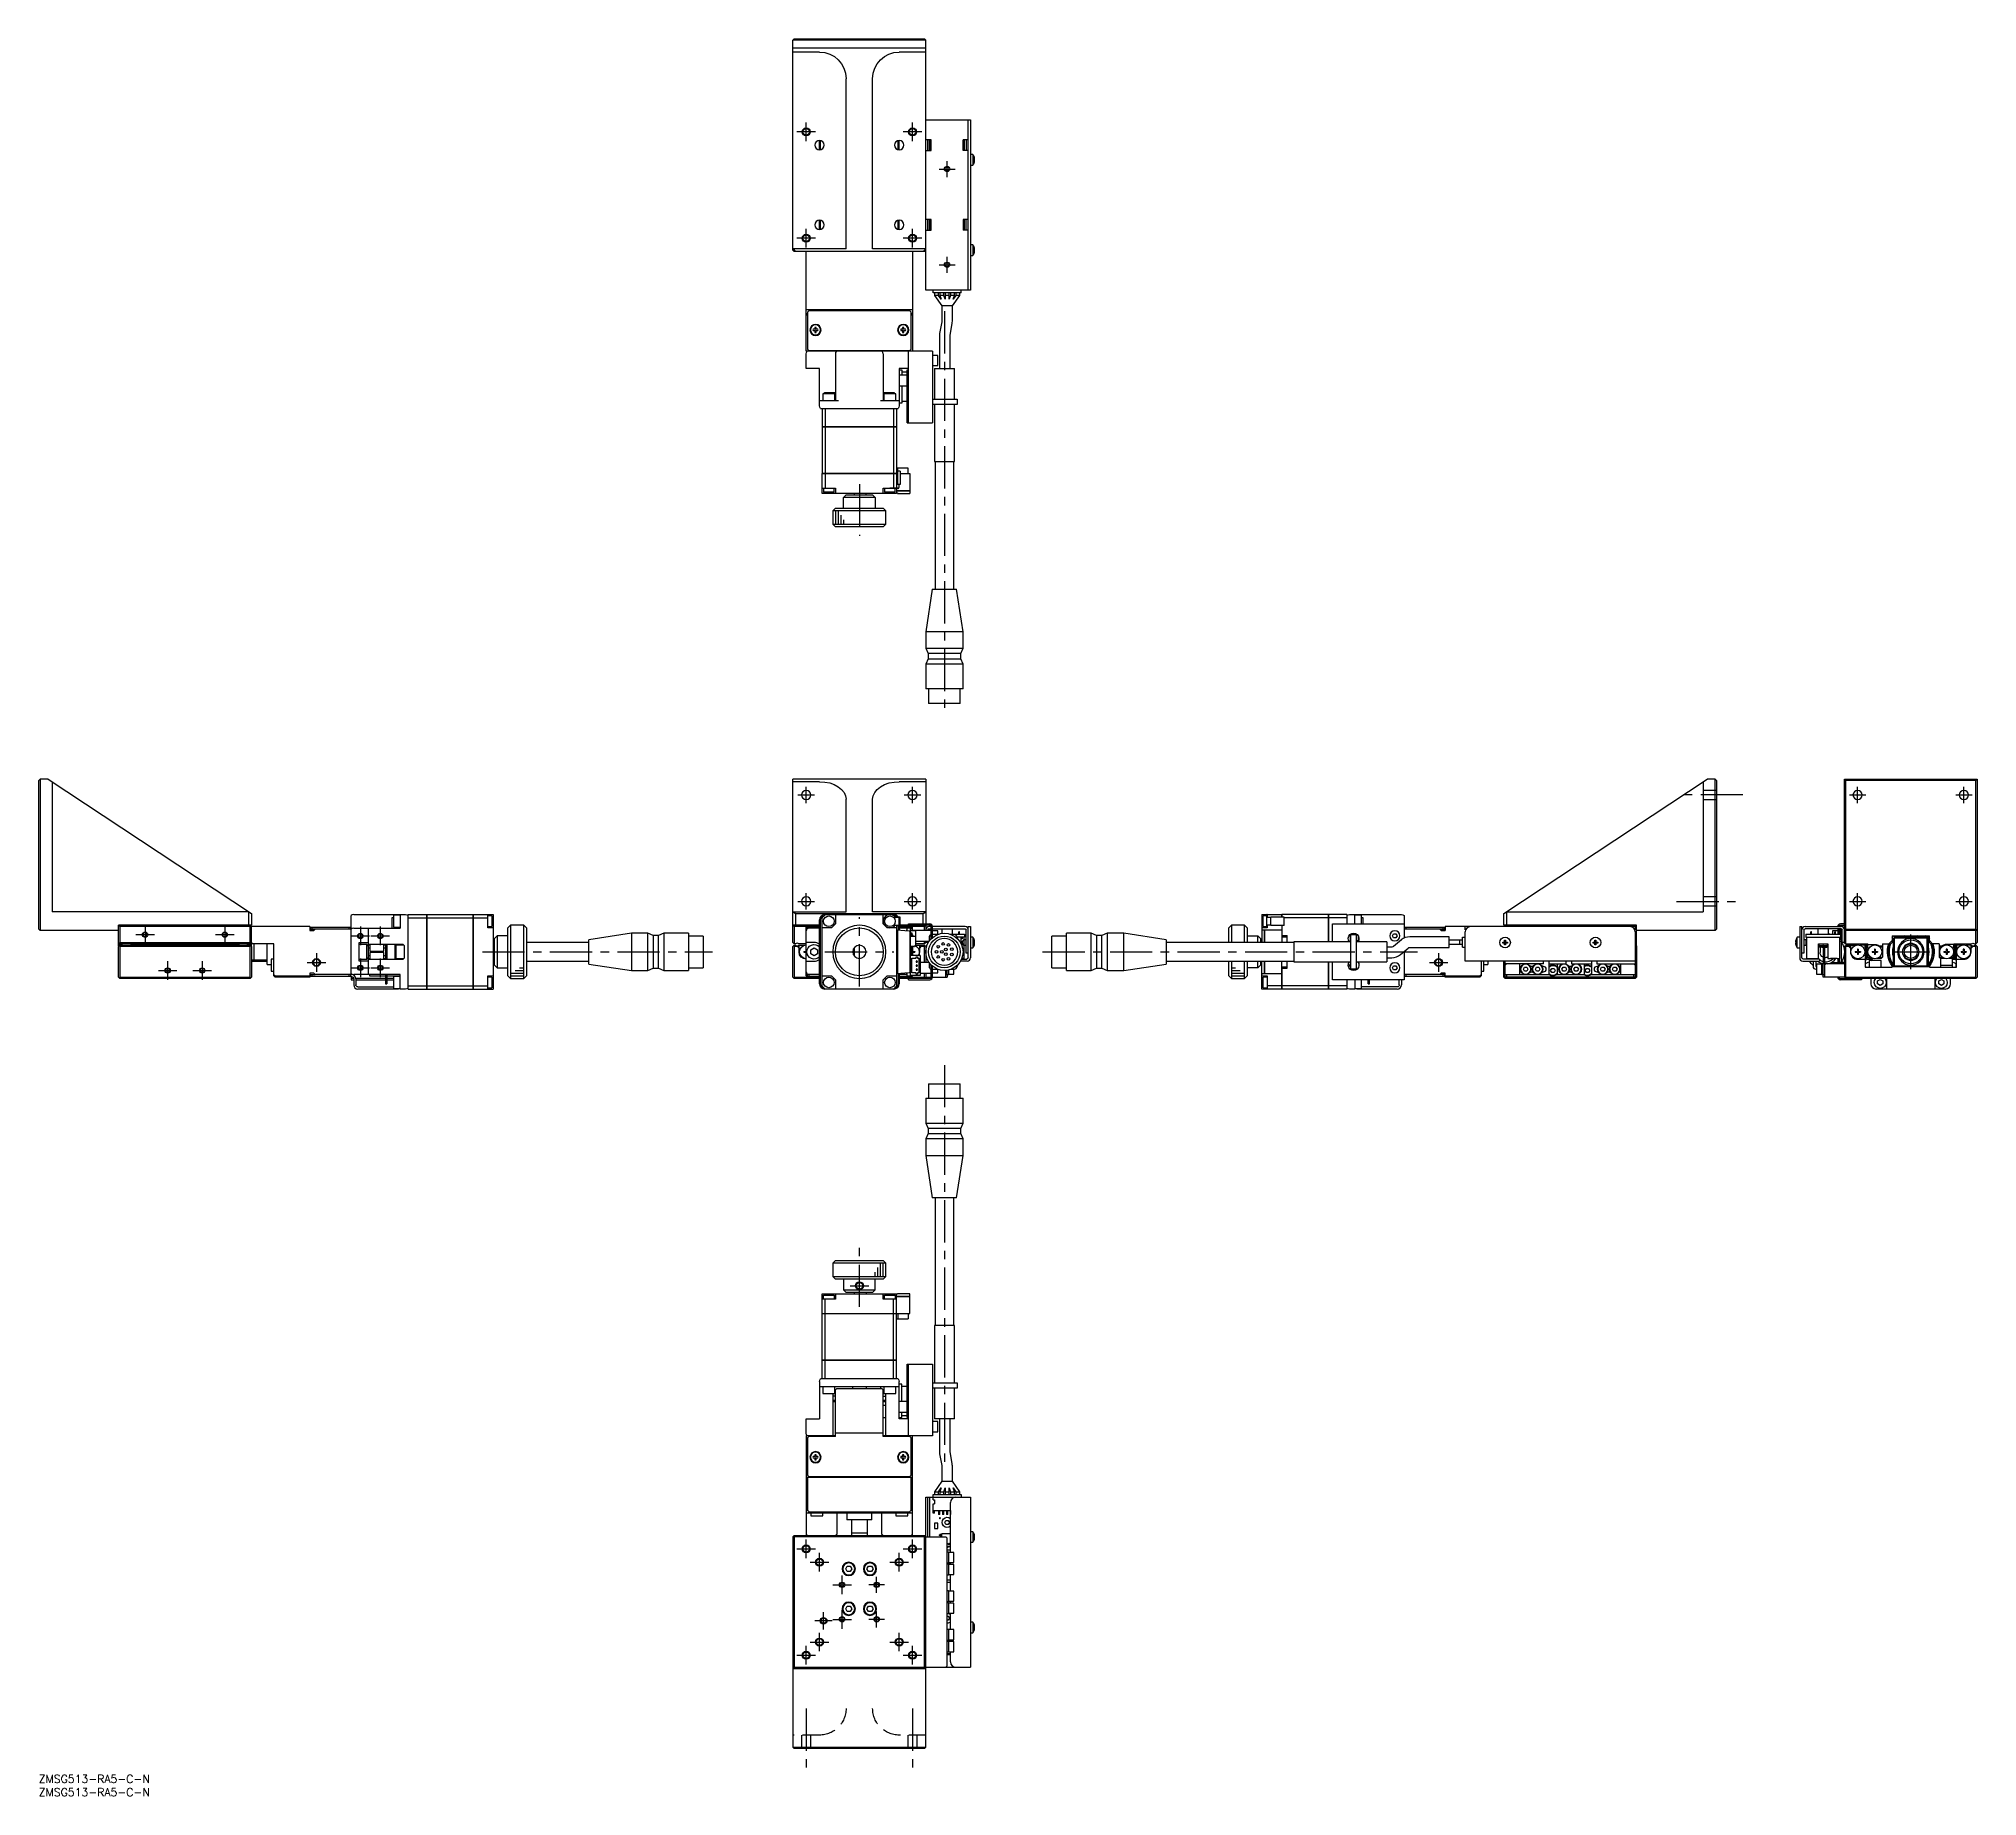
# Model space of a CAD drawing. Extents: x 0 to 729, y -8 to 653.
import ezdxf

# ---------------------------------------------------------------- set-up
doc = ezdxf.new("R2010")
doc.units = 0
doc.header["$LTSCALE"] = 0.5
doc.linetypes.add('CENTER', pattern=[50.8, 31.75, -6.35, 6.35, -6.35])
doc.linetypes.add('DASHED', pattern=[19.05, 12.7, -6.35])
for name, color, linetype in [('MSM_CENTER', 1, 'CENTER'), ('MSM_CONTINUOUS', 7, 'CONTINUOUS'), ('MSM_DASHED', 4, 'DASHED'), ('MSM_NARROW', 5, 'CONTINUOUS'), ('MSM_PART_NUMBER', 7, 'CONTINUOUS')]:
    doc.layers.add(name, color=color, linetype=linetype)
doc.styles.get("Standard").update_dxf_attribs({"font": 'txt.shx', "height": 1, "bigfont": 'bigfont.shx'})

# ---------------------------------------------------------------- blocks, each defined once
blk = doc.blocks.new('*U2')
at = {"layer": 'MSM_PART_NUMBER'}
blk.add_text('ZMSG513-RA5-C-N', height=3, dxfattribs=at).set_placement((0, -3))
blk = doc.blocks.new('*U3')
at = {"layer": 'MSM_PART_NUMBER'}
blk.add_text('ZMSG513-RA5-C-N', height=3, dxfattribs=at).set_placement((0, -8))

msp = doc.modelspace()

# ---------------------------------------------------------------- linework, layer by layer
at = {"layer": 'MSM_CENTER'}
for p, q in [((288.77, 614.5), (288.77, 621.5)), ((328.77, 614.5), (328.77, 621.5)), ((292.27, 618), (285.27, 618)), ((332.27, 618), (325.27, 618)), ((341.77, 601), (341.77, 607)), ((338.77, 604), (344.77, 604)), ((292.27, 578), (285.27, 578)), ((288.77, 574.5), (288.77, 581.5)), ((332.27, 578), (325.27, 578)), ((328.77, 574.5), (328.77, 581.5)), ((341.77, 565), (341.77, 571)), ((338.77, 568), (344.77, 568)), ((340.77, 550.55), (340.77, 399.45)), ((308.77, 485.5), (308.77, 466)), ((285.67, 368.58), (291.87, 368.58)), ((288.77, 365.48), (288.77, 371.68)), ((325.67, 368.58), (331.87, 368.58)), ((328.77, 365.48), (328.77, 371.68)), ((641.24, 368.58), (616.24, 368.58)), ((681.29, 368.58), (687.49, 368.58)), ((684.39, 365.48), (684.39, 371.68)), ((721.29, 368.58), (727.49, 368.58)), ((724.39, 365.48), (724.39, 371.68)), ((285.67, 328.58), (291.87, 328.58)), ((288.77, 325.48), (288.77, 331.68)), ((325.67, 328.58), (331.87, 328.58)), ((328.77, 325.48), (328.77, 331.68)), ((616.24, 328.58), (641.24, 328.58)), ((681.29, 328.58), (687.49, 328.58)), ((684.39, 325.48), (684.39, 331.68)), ((721.29, 328.58), (727.49, 328.58)), ((724.39, 325.48), (724.39, 331.68)), ((308.77, 296.58), (308.77, 322.58)), ((36.5, 316.08), (43.5, 316.08)), ((40, 319.58), (40, 312.58)), ((66.5, 316.08), (73.5, 316.08)), ((70, 319.58), (70, 312.58)), ((117.5, 315.58), (124.5, 315.58)), ((121, 319.08), (121, 312.08)), ((125, 315.58), (132, 315.58)), ((128.5, 319.08), (128.5, 312.08)), ((704.39, 303.08), (704.39, 316.08)), ((104.5, 309.08), (104.5, 302.08)), ((121, 307.08), (121, 300.08)), ((128.5, 307.08), (128.5, 300.08)), ((166.95, 309.58), (253.55, 309.58)), ((295.77, 309.58), (321.77, 309.58)), ((377.69, 309.58), (518.79, 309.58)), ((526.74, 309.08), (526.74, 302.08)), ((697.89, 309.58), (710.89, 309.58)), ((45, 302.58), (52, 302.58)), ((48.5, 306.08), (48.5, 299.08)), ((58, 302.58), (65, 302.58)), ((61.5, 306.08), (61.5, 299.08)), ((101, 305.58), (108, 305.58)), ((117.5, 303.58), (124.5, 303.58)), ((125, 303.58), (132, 303.58)), ((523.24, 305.58), (530.24, 305.58)), ((340.77, 267), (340.77, 117)), ((308.77, 176.05), (308.77, 200.5)), ((305.27, 184), (312.27, 184)), ((288.77, 81.5), (288.77, 88.5)), ((328.77, 81.5), (328.77, 88.5)), ((285.27, 85), (292.27, 85)), ((293.77, 76.5), (293.77, 83.5)), ((323.77, 76.5), (323.77, 83.5)), ((325.27, 85), (332.27, 85)), ((290.27, 80), (297.27, 80)), ((302.27, 68), (302.27, 75)), ((315.27, 68.5), (315.27, 74.5)), ((320.27, 80), (327.27, 80)), ((298.77, 71.5), (305.77, 71.5)), ((318.27, 71.5), (312.27, 71.5)), ((295.32, 54.75), (295.32, 61.25)), ((298.77, 58.5), (305.77, 58.5)), ((302.27, 55), (302.27, 62)), ((318.27, 58.5), (312.27, 58.5)), ((315.27, 55.5), (315.27, 61.5)), ((298.57, 58), (292.07, 58)), ((293.77, 46.5), (293.77, 53.5)), ((323.77, 46.5), (323.77, 53.5)), ((285.27, 45), (292.27, 45)), ((288.77, 41.5), (288.77, 48.5)), ((290.27, 50), (297.27, 50)), ((320.27, 50), (327.27, 50)), ((325.27, 45), (332.27, 45)), ((328.77, 41.5), (328.77, 48.5)), ((288.77, 25), (288.77, 0)), ((328.77, 25), (328.77, 0))]:
    msp.add_line(p, q, dxfattribs=at)
at = {"layer": 'MSM_CONTINUOUS'}
for p, q in [((284.27, 653), (283.77, 652.5)), ((283.77, 573.5), (283.77, 652.5)), ((333.77, 652.5), (283.77, 652.5)), ((333.77, 649.5), (283.77, 649.5)), ((284.27, 653), (333.27, 653)), ((333.27, 653), (333.77, 652.5)), ((333.77, 558.5), (333.77, 652.5)), ((293.77, 648), (283.77, 648)), ((333.77, 648), (323.77, 648)), ((303.77, 573.96), (303.77, 638)), ((313.77, 573.96), (313.77, 638)), ((333.77, 622.5), (350.57, 622.5)), ((349.77, 558.5), (349.77, 622.5)), ((350.57, 622.5), (350.57, 558.5)), ((293.77, 611.25), (293.77, 614.75)), ((294.12, 611.29), (294.12, 614.72)), ((323.42, 611.29), (323.42, 614.72)), ((323.77, 611.25), (323.77, 614.75)), ((335.77, 615), (333.77, 615)), ((334.57, 611), (334.57, 615)), ((335.07, 615), (335.07, 611)), ((335.27, 615), (335.27, 611)), ((335.77, 611), (335.77, 615)), ((347.77, 611), (347.77, 615)), ((349.77, 615), (347.77, 615)), ((348.27, 611), (348.27, 615)), ((348.97, 615), (348.97, 611)), ((333.77, 611), (335.77, 611)), ((349.77, 611), (347.77, 611)), ((351.47, 609.5), (350.57, 609.5)), ((350.57, 605.5), (351.47, 605.5)), ((351.47, 609.5), (351.47, 605.5)), ((352.04, 608.39), (352.05, 608.39)), ((352.04, 607.32), (352.04, 607.68)), ((352.04, 607.68), (352.16, 607.68)), ((352.16, 607.32), (352.04, 607.32)), ((352.05, 606.61), (352.04, 606.62)), ((293.77, 581.25), (293.77, 584.75)), ((294.12, 581.29), (294.12, 584.72)), ((323.42, 581.29), (323.42, 584.72)), ((323.77, 581.25), (323.77, 584.75)), ((335.77, 585), (333.77, 585)), ((334.57, 581), (334.57, 585)), ((335.07, 585), (335.07, 581)), ((335.27, 585), (335.27, 581)), ((335.77, 581), (335.77, 585)), ((349.77, 585), (347.77, 585)), ((347.77, 585), (347.77, 581)), ((348.27, 581), (348.27, 585)), ((348.97, 581), (348.97, 585)), ((333.77, 581), (335.77, 581)), ((349.77, 581), (347.77, 581)), ((283.77, 574), (283.81, 573.96)), ((283.77, 573.5), (284.27, 573)), ((283.81, 573.96), (284.77, 573)), ((303.77, 573.96), (283.81, 573.96)), ((284.02, 573.25), (284.27, 573.5)), ((333.27, 573), (284.27, 573)), ((288.77, 535.5), (288.77, 573)), ((333.73, 573.96), (313.77, 573.96)), ((328.77, 573), (328.77, 535.5)), ((332.77, 573), (333.77, 574)), ((333.27, 573.5), (333.52, 573.25)), ((333.52, 573.25), (333.27, 573)), ((333.52, 573.25), (333.77, 573.5)), ((351.47, 575.5), (350.57, 575.5)), ((350.57, 571.5), (351.47, 571.5)), ((351.47, 575.5), (351.47, 571.5)), ((352.04, 574.39), (352.05, 574.39)), ((352.04, 573.68), (352.16, 573.68)), ((352.04, 573.32), (352.04, 573.68)), ((352.16, 573.32), (352.04, 573.32)), ((352.05, 572.61), (352.04, 572.62)), ((350.57, 558.5), (333.77, 558.5)), ((336.52, 557.5), (336.52, 558.5)), ((347.02, 557.5), (336.52, 557.5)), ((337.02, 557.5), (337.02, 556.5)), ((338.52, 556.5), (337.02, 556.5)), ((337.02, 556.5), (339.77, 552.5)), ((338.52, 556.5), (338.52, 557.5)), ((339.52, 555.05), (338.52, 556.5)), ((339.02, 557.5), (339.02, 556.5)), ((340.52, 556.5), (339.02, 556.5)), ((339.02, 556.5), (339.52, 555.05)), ((340.52, 556.5), (340.52, 557.5)), ((341.02, 555.05), (340.52, 556.5)), ((341.02, 557.5), (341.02, 555.05)), ((342.52, 556.5), (341.02, 556.5)), ((342.52, 555.05), (342.52, 557.5)), ((343.02, 556.5), (342.52, 555.05)), ((343.02, 557.5), (343.02, 556.5)), ((344.52, 556.5), (343.02, 556.5)), ((343.77, 552.5), (346.52, 556.5)), ((345.02, 556.5), (344.02, 555.05)), ((344.02, 555.05), (344.52, 556.5)), ((344.52, 556.5), (344.52, 557.5)), ((345.02, 557.5), (345.02, 556.5)), ((346.52, 556.5), (345.02, 556.5)), ((346.52, 556.5), (346.52, 557.5)), ((347.02, 557.5), (347.02, 558.5)), ((328.77, 551), (288.77, 551)), ((289.27, 549.5), (288.77, 549.5)), ((289.27, 549), (288.77, 549)), ((289.77, 550.7), (289.27, 550.2)), ((289.27, 550.2), (289.27, 536.2)), ((327.77, 550.7), (289.77, 550.7)), ((294.27, 550.7), (294.27, 551)), ((295.02, 551), (295.02, 550.7)), ((300.52, 550.7), (300.52, 551)), ((303.97, 551), (303.77, 550.8)), ((313.77, 550.8), (303.77, 550.8)), ((303.77, 550.8), (303.77, 550.7)), ((313.77, 550.8), (313.57, 551)), ((313.77, 550.7), (313.77, 550.8)), ((317.02, 551), (317.02, 550.7)), ((322.52, 550.7), (322.52, 551)), ((323.27, 551), (323.27, 550.7)), ((328.27, 550.2), (327.77, 550.7)), ((328.27, 536.2), (328.27, 550.2)), ((328.77, 549.5), (328.27, 549.5)), ((328.77, 549), (328.27, 549)), ((343.77, 552.5), (339.77, 552.5)), ((339.77, 552.5), (339.77, 546.77)), ((343.77, 546.77), (343.77, 552.5)), ((292.03, 543.74), (291.35, 543.74)), ((291.35, 543.26), (292.03, 543.26)), ((292.03, 544.42), (292.03, 543.74)), ((292.03, 543.26), (292.03, 542.58)), ((292.51, 543.74), (292.51, 544.42)), ((293.19, 543.74), (292.51, 543.74)), ((292.51, 542.58), (292.51, 543.26)), ((292.51, 543.26), (293.19, 543.26)), ((325.03, 543.74), (324.35, 543.74)), ((324.35, 543.26), (325.03, 543.26)), ((325.03, 544.42), (325.03, 543.74)), ((325.03, 543.26), (325.03, 542.58)), ((325.51, 543.74), (325.51, 544.42)), ((326.19, 543.74), (325.51, 543.74)), ((325.51, 542.58), (325.51, 543.26)), ((325.51, 543.26), (326.19, 543.26)), ((338.9, 541.32), (338.9, 529)), ((339.76, 546.59), (338.98, 542.18)), ((342.9, 529), (342.9, 541.32)), ((342.92, 541.49), (343.7, 545.9)), ((336.27, 535.5), (288.77, 535.5)), ((288.77, 529), (288.77, 534.5)), ((289.27, 536.2), (289.77, 535.7)), ((289.77, 535.7), (327.77, 535.7)), ((294.27, 535.7), (294.27, 535.5)), ((298.77, 535.7), (298.77, 535.5)), ((299.77, 535.7), (299.77, 535.5)), ((299.87, 517), (299.87, 534.5)), ((301.27, 535.7), (301.27, 535.5)), ((316.27, 535.5), (316.27, 535.7)), ((317.67, 534.5), (317.67, 517)), ((317.77, 535.7), (317.77, 535.5)), ((318.77, 535.5), (318.77, 535.7)), ((323.27, 535.5), (323.27, 535.7)), ((327.27, 508.5), (327.27, 535.5)), ((327.77, 535.7), (328.27, 536.2)), ((336.27, 535.5), (336.27, 508.5)), ((338.27, 533.9), (336.27, 533.9)), ((338.27, 530.1), (338.27, 533.9)), ((293.77, 529), (288.77, 529)), ((293.77, 515), (293.77, 529)), ((323.77, 529), (323.77, 515)), ((327.27, 529), (323.77, 529)), ((323.77, 528.5), (324.77, 528.5)), ((326.77, 526.5), (323.77, 526.5)), ((324.77, 528.5), (324.77, 526.5)), ((324.77, 527.75), (326.77, 527.75)), ((326.77, 508.5), (326.77, 528.5)), ((326.77, 528.5), (327.27, 528.5)), ((336.27, 530.1), (338.27, 530.1)), ((337.02, 529), (344.52, 529)), ((337.02, 529), (337.02, 517.5)), ((344.52, 517.5), (344.52, 529)), ((299.52, 519.5), (295.02, 519.5)), ((295.02, 519.5), (295.02, 517)), ((295.69, 520), (299.87, 520)), ((295.69, 519.5), (295.69, 520)), ((299.52, 517), (299.52, 519.5)), ((317.67, 520), (321.85, 520)), ((318.02, 519.5), (318.02, 517)), ((322.52, 519.5), (318.02, 519.5)), ((321.85, 520), (321.85, 519.5)), ((322.52, 517), (322.52, 519.5)), ((323.77, 522.5), (326.77, 522.5)), ((324.77, 522.5), (324.77, 516)), ((293.77, 517), (300.87, 517)), ((294.15, 514), (323.39, 514)), ((294.77, 514), (294.77, 507.01)), ((295.93, 514), (295.93, 507.01)), ((316.67, 517), (323.77, 517)), ((321.62, 514), (321.62, 507.01)), ((322.77, 514), (322.77, 507.01)), ((324.77, 516), (323.77, 516)), ((324.77, 516.75), (326.77, 516.75)), ((336.27, 517.5), (345.52, 517.5)), ((345.52, 515.5), (336.27, 515.5)), ((337.02, 515.5), (337.02, 494)), ((344.52, 494), (344.52, 515.5)), ((345.52, 517.5), (345.52, 515.5)), ((294.77, 507.01), (322.77, 507.01)), ((322.77, 507), (294.77, 507)), ((294.77, 507), (294.77, 489.51)), ((294.78, 507), (294.78, 507.01)), ((295.93, 507), (295.93, 507.01)), ((295.93, 507), (295.93, 489.51)), ((321.61, 507), (321.61, 507.01)), ((321.62, 507), (321.62, 489.51)), ((322.76, 507), (322.76, 507.01)), ((322.77, 507), (322.77, 489.51)), ((326.77, 508.5), (336.27, 508.5)), ((294.77, 489.51), (323.07, 489.51)), ((294.77, 482), (294.77, 489.5)), ((323.07, 489.5), (294.77, 489.5)), ((294.78, 489.5), (294.78, 489.51)), ((295.93, 489.5), (295.93, 489.51)), ((295.93, 489.5), (295.93, 484)), ((321.61, 489.5), (321.61, 489.51)), ((321.62, 489.5), (321.62, 484)), ((322.76, 489.5), (322.76, 489.51)), ((327.17, 491.5), (322.77, 491.5)), ((322.77, 489.5), (322.77, 484)), ((323.07, 490.4), (323.07, 485.4)), ((324.17, 490.4), (323.07, 490.4)), ((323.27, 490.4), (323.27, 491.5)), ((324.17, 490.4), (324.17, 485.4)), ((324.17, 489.51), (326.77, 489.51)), ((324.17, 489.5), (327.77, 489.5)), ((326.77, 489.51), (326.77, 489.5)), ((327.17, 489.5), (327.17, 491.5)), ((327.77, 489.5), (327.77, 483.01)), ((337.02, 494), (344.52, 494)), ((337.27, 494), (337.27, 446)), ((344.27, 446), (344.27, 494)), ((294.77, 484), (299.77, 484)), ((322.77, 482), (294.77, 482)), ((295.27, 484), (295.27, 482.5)), ((299.27, 482.5), (295.27, 482.5)), ((298.27, 482), (298.27, 482.5)), ((299.27, 482.5), (299.27, 484)), ((299.77, 484), (299.77, 482)), ((303.77, 481.5), (302.77, 480.5)), ((303.77, 481.5), (313.77, 481.5)), ((306.77, 482), (306.77, 481.5)), ((311.27, 481.5), (311.27, 482)), ((314.77, 480.5), (313.77, 481.5)), ((317.77, 484), (320.27, 484)), ((317.77, 482), (317.77, 484)), ((323.37, 483.9), (317.77, 483.9)), ((318.27, 483.9), (318.27, 482.5)), ((322.27, 482.5), (318.27, 482.5)), ((319.27, 482), (319.27, 482.5)), ((322.77, 484), (320.27, 484)), ((320.27, 484), (321.62, 484)), ((322.63, 484), (322.27, 484)), ((322.27, 482.5), (322.27, 484)), ((323.37, 484), (322.63, 484)), ((322.77, 483.9), (322.77, 482)), ((322.77, 483.01), (327.77, 483.01)), ((327.77, 483), (322.77, 483)), ((322.77, 482.2), (323.07, 482.2)), ((324.17, 485.4), (323.07, 485.4)), ((323.07, 482.2), (323.07, 482)), ((323.07, 482), (327.77, 482)), ((323.57, 485.4), (323.57, 484.2)), ((323.67, 485.4), (323.67, 484.2)), ((327.76, 483), (327.76, 483.01)), ((327.77, 483), (327.77, 482)), ((299.77, 476.5), (298.77, 475.5)), ((298.77, 475.5), (298.77, 470.5)), ((318.77, 475.5), (298.77, 475.5)), ((299.77, 476.5), (317.77, 476.5)), ((302.77, 476.5), (302.77, 480.5)), ((314.77, 480.5), (302.77, 480.5)), ((314.77, 480.5), (314.77, 476.5)), ((318.77, 475.5), (317.77, 476.5)), ((318.77, 470.5), (318.77, 475.5)), ((298.77, 470.5), (299.77, 469.5)), ((298.77, 470.5), (318.77, 470.5)), ((317.77, 469.5), (299.77, 469.5)), ((317.77, 469.5), (318.77, 470.5)), ((336.2, 446), (333.77, 430)), ((336.2, 446), (345.34, 446)), ((347.77, 430), (345.34, 446)), ((347.77, 430), (333.77, 430)), ((333.77, 430), (333.77, 423.8)), ((333.77, 423.8), (347.77, 423.8)), ((333.77, 423.8), (334.62, 421.8)), ((346.92, 421.8), (347.77, 423.8)), ((347.77, 423.8), (347.77, 430)), ((334.62, 419.8), (333.77, 417.8)), ((347.77, 417.8), (333.77, 417.8)), ((333.77, 417.8), (333.77, 408.5)), ((346.92, 421.8), (334.62, 421.8)), ((334.62, 421.8), (334.62, 419.8)), ((334.62, 419.8), (346.92, 419.8)), ((346.92, 419.8), (346.92, 421.8)), ((347.77, 417.8), (346.92, 419.8)), ((347.77, 408.5), (347.77, 417.8)), ((347.77, 408.5), (333.77, 408.5)), ((334.82, 408.5), (334.82, 403)), ((346.72, 403), (346.72, 408.5)), ((346.72, 403), (334.82, 403)), ((0, 374.08), (0.5, 374.58)), ((0, 318.08), (0, 374.08)), ((0.5, 374.58), (0.5, 317.58)), ((3.5, 374.58), (0.5, 374.58)), ((3.5, 374.58), (80, 323.95)), ((5, 373.59), (5, 324.58)), ((333.77, 374.58), (283.77, 374.58)), ((283.77, 313.08), (283.77, 374.58)), ((293.77, 373.59), (283.77, 373.59)), ((293.77, 373.59), (295.72, 373.46)), ((295.72, 373.46), (297.6, 373.09)), ((297.6, 373.09), (299.33, 372.47)), ((299.33, 372.47), (300.84, 371.65)), ((316.7, 371.65), (318.22, 372.47)), ((318.22, 372.47), (319.94, 373.09)), ((319.94, 373.09), (321.82, 373.46)), ((321.82, 373.46), (323.77, 373.59)), ((333.77, 373.59), (323.77, 373.59)), ((333.77, 374.58), (333.77, 320.08)), ((551.24, 323.95), (627.74, 374.58)), ((626.24, 373.59), (626.24, 324.58)), ((630.74, 374.58), (627.74, 374.58)), ((631.24, 374.08), (630.74, 374.58)), ((630.74, 317.58), (630.74, 374.58)), ((631.24, 374.08), (631.24, 318.08)), ((679.39, 374.58), (729.39, 374.58)), ((679.89, 374.08), (679.39, 374.58)), ((679.39, 313.08), (679.39, 374.58)), ((728.89, 374.08), (679.89, 374.08)), ((679.89, 374.08), (679.89, 318.08)), ((728.89, 374.08), (729.39, 374.58)), ((728.89, 318.08), (728.89, 374.08)), ((729.39, 374.58), (729.39, 313.08)), ((300.84, 371.65), (302.09, 370.65)), ((302.09, 370.65), (303.01, 369.5)), ((303.01, 369.5), (303.58, 368.26)), ((303.58, 368.26), (303.77, 366.97)), ((303.77, 324.58), (303.77, 366.97)), ((313.77, 366.97), (313.96, 368.26)), ((313.77, 324.58), (313.77, 366.97)), ((313.96, 368.26), (314.53, 369.5)), ((314.53, 369.5), (315.46, 370.65)), ((315.46, 370.65), (316.7, 371.65)), ((79.04, 324.58), (5, 324.58)), ((79, 319.58), (79, 324.58)), ((80, 323.95), (80, 319.58)), ((117.5, 318.1), (117.5, 323.2)), ((118.5, 323.58), (138, 323.58)), ((133, 322.53), (133.5, 322.53)), ((133, 318.48), (133, 322.53)), ((136, 323.33), (133.5, 323.33)), ((133.5, 323.33), (133.5, 318.83)), ((136, 323.58), (136, 318.48)), ((139, 295.58), (139, 323.58)), ((139, 323.58), (145.99, 323.58)), ((139, 322.43), (145.99, 322.43)), ((145.99, 295.58), (145.99, 323.58)), ((146, 323.57), (145.99, 323.57)), ((146, 322.42), (145.99, 322.42)), ((146, 323.58), (163.49, 323.58)), ((146, 323.58), (146, 295.58)), ((146, 322.43), (163.49, 322.43)), ((163.49, 295.58), (163.49, 323.58)), ((163.5, 323.57), (163.49, 323.57)), ((163.5, 322.42), (163.49, 322.42)), ((163.5, 323.58), (171, 323.58)), ((163.5, 323.58), (163.5, 295.58)), ((163.5, 322.43), (169, 322.43)), ((169, 318.58), (169, 323.58)), ((170.5, 323.08), (169, 323.08)), ((170.5, 323.08), (170.5, 319.08)), ((171, 323.58), (171, 295.58)), ((283.77, 324.58), (303.77, 324.58)), ((283.81, 324.58), (284.77, 323.95)), ((284.77, 323.95), (332.77, 323.95)), ((284.77, 323.95), (284.77, 319.58)), ((293.77, 297.58), (293.77, 321.58)), ((294.15, 297.58), (294.15, 321.58)), ((294.77, 296.74), (294.77, 322.43)), ((295.77, 323.58), (321.77, 323.58)), ((299.77, 323.58), (299.77, 320.08)), ((333.77, 324.58), (313.77, 324.58)), ((317.77, 320.08), (317.77, 323.58)), ((322.27, 322.58), (323.67, 322.58)), ((323.07, 322.68), (323.07, 322.58)), ((324.17, 322.68), (323.07, 322.68)), ((323.67, 322.58), (323.67, 319.58)), ((324.17, 319.48), (324.17, 322.68)), ((332.77, 323.95), (333.73, 324.58)), ((332.77, 320.08), (332.77, 323.95)), ((460.24, 323.58), (467.74, 323.58)), ((460.24, 323.58), (460.24, 313.08)), ((460.74, 319.08), (460.74, 323.08)), ((462.14, 323.08), (460.74, 323.08)), ((462.14, 318.58), (462.14, 323.58)), ((462.24, 323.58), (462.14, 323.58)), ((462.14, 322.58), (463.64, 322.58)), ((462.24, 323.58), (462.24, 322.58)), ((463.64, 319.48), (463.64, 322.68)), ((468.64, 322.68), (463.64, 322.68)), ((467.74, 322.68), (467.74, 323.58)), ((467.74, 323.57), (467.75, 323.57)), ((467.75, 323.58), (467.75, 322.68)), ((485.24, 323.58), (467.75, 323.58)), ((468.64, 319.48), (468.64, 322.68)), ((485.24, 322.43), (468.64, 322.43)), ((485.24, 313.33), (485.24, 323.58)), ((485.24, 323.57), (485.25, 323.57)), ((485.24, 322.42), (485.25, 322.42)), ((492.24, 323.58), (485.25, 323.58)), ((485.25, 323.58), (485.25, 313.33)), ((492.24, 322.43), (485.25, 322.43)), ((492.24, 323.58), (492.24, 320.08)), ((493.24, 323.58), (512.74, 323.58)), ((495.24, 320.08), (495.24, 323.58)), ((497.74, 323.33), (495.24, 323.33)), ((497.74, 320.08), (497.74, 323.33)), ((497.74, 322.53), (498.24, 322.53)), ((498.24, 322.53), (498.24, 320.08)), ((513.74, 323.2), (513.74, 314.74)), ((551.24, 319.58), (551.24, 323.95)), ((552.2, 324.58), (626.24, 324.58)), ((552.24, 324.58), (552.24, 319.58)), ((0.5, 317.58), (0, 318.08)), ((30, 317.58), (0.5, 317.58)), ((80, 319.58), (30, 319.58)), ((30, 311.88), (30, 319.58)), ((30.25, 319.33), (30, 319.08)), ((30.5, 319.58), (30.25, 319.33)), ((30.25, 319.33), (30.5, 319.08)), ((30.5, 319.08), (30.5, 313.08)), ((79.5, 319.08), (30.5, 319.08)), ((80, 319.08), (79.5, 319.58)), ((79.5, 319.08), (79.75, 319.33)), ((79.5, 313.08), (79.5, 319.08)), ((102, 319.08), (80, 319.08)), ((80, 311.88), (80, 319.08)), ((102, 319.08), (102, 317.58)), ((103.75, 317.83), (102, 317.83)), ((102, 317.58), (103.5, 317.58)), ((102.3, 318.08), (102.3, 318.88)), ((102.3, 318.88), (117.3, 318.88)), ((117.5, 318.08), (102.3, 318.08)), ((102.8, 318.88), (102.8, 318.08)), ((104, 318.08), (103.5, 317.58)), ((116.8, 318.08), (116.8, 318.88)), ((117.3, 318.88), (117.3, 318.08)), ((117.5, 301.08), (117.5, 318.08)), ((118.5, 318.48), (136, 318.48)), ((124, 318.48), (124, 312.45)), ((133.5, 318.83), (136, 318.83)), ((169, 319.08), (170.5, 319.08)), ((171, 318.58), (169, 318.58)), ((171, 320.08), (170.5, 320.08)), ((171.5, 314.58), (172.5, 315.58)), ((171.5, 304.58), (171.5, 314.58)), ((176.5, 315.58), (172.5, 315.58)), ((172.5, 315.58), (172.5, 303.58)), ((177.5, 319.58), (176.5, 318.58)), ((176.5, 300.58), (176.5, 318.58)), ((182.5, 319.58), (177.5, 319.58)), ((177.5, 319.58), (177.5, 299.58)), ((183.5, 318.58), (182.5, 319.58)), ((182.5, 299.58), (182.5, 319.58)), ((183.5, 318.58), (183.5, 300.58)), ((223, 316.58), (207, 314.15)), ((207, 305.01), (207, 314.15)), ((229.2, 316.58), (223, 316.58)), ((223, 316.58), (223, 302.58)), ((231.2, 315.73), (229.2, 316.58)), ((229.2, 302.58), (229.2, 316.58)), ((233.2, 315.73), (231.2, 315.73)), ((231.2, 315.73), (231.2, 303.43)), ((235.2, 316.58), (233.2, 315.73)), ((233.2, 303.43), (233.2, 315.73)), ((244.5, 316.58), (235.2, 316.58)), ((235.2, 316.58), (235.2, 302.58)), ((244.5, 316.58), (244.5, 302.58)), ((250, 315.53), (244.5, 315.53)), ((250, 315.53), (250, 303.63)), ((293.77, 319.58), (283.77, 319.58)), ((283.77, 319.08), (284.27, 319.58)), ((284.27, 319.08), (284.02, 319.33)), ((284.27, 319.08), (284.27, 312.58)), ((293.77, 319.08), (284.27, 319.08)), ((288.77, 300.58), (288.77, 319.08)), ((288.97, 318.08), (288.77, 318.08)), ((289.27, 318.88), (293.77, 318.88)), ((289.27, 318.35), (289.27, 318.88)), ((289.77, 318.88), (289.77, 318.48)), ((293.77, 318.48), (289.77, 318.48)), ((298.27, 318.58), (294.77, 318.58)), ((322.77, 318.58), (319.27, 318.58)), ((322.27, 319.58), (323.67, 319.58)), ((322.77, 319.58), (322.77, 296.74)), ((322.77, 317.83), (327.49, 317.5)), ((323.07, 319.58), (323.07, 319.48)), ((323.07, 319.48), (324.17, 319.48)), ((323.07, 317.81), (323.07, 301.35)), ((323.39, 319.48), (323.39, 317.79)), ((323.77, 319.48), (323.77, 317.76)), ((333.27, 319.08), (323.77, 319.08)), ((323.77, 318.88), (328.27, 318.88)), ((326.77, 318.48), (323.77, 318.48)), ((327.27, 319.58), (324.17, 319.58)), ((326.77, 317.58), (326.35, 317.58)), ((326.77, 317.55), (326.77, 318.58)), ((326.77, 318.58), (327.97, 318.58)), ((327.27, 320.08), (335.27, 320.08)), ((327.27, 319.58), (327.27, 320.08)), ((335.57, 319.58), (327.27, 319.58)), ((327.77, 318.58), (327.77, 318.88)), ((327.77, 317.2), (327.77, 301.96)), ((327.97, 300.58), (327.97, 318.58)), ((329.97, 317.48), (327.97, 317.48)), ((327.97, 316.76), (328.52, 316.76)), ((327.97, 316.53), (328.2, 316.53)), ((327.97, 316.28), (328.2, 316.28)), ((327.97, 316.22), (328.2, 316.22)), ((327.97, 315.8), (328.06, 315.8)), ((327.97, 313.8), (328.07, 313.8)), ((327.97, 313.68), (328.07, 313.68)), ((328.07, 311.68), (328.07, 315.38)), ((328.17, 315.48), (329.75, 315.48)), ((328.2, 316.02), (328.2, 316.53)), ((328.27, 318.88), (328.27, 318.35)), ((328.3, 315.92), (328.63, 315.92)), ((328.63, 315.69), (328.3, 315.69)), ((328.52, 316.76), (328.52, 315.92)), ((328.52, 315.69), (328.52, 315.48)), ((328.77, 318.08), (328.57, 318.08)), ((328.73, 315.48), (328.73, 315.59)), ((328.77, 317.58), (328.77, 319.08)), ((335.77, 317.58), (328.77, 317.58)), ((328.96, 315.48), (328.96, 315.59)), ((329.85, 315.38), (329.85, 312.01)), ((329.85, 313.68), (329.97, 313.68)), ((329.97, 313.68), (329.97, 317.48)), ((333.27, 319.58), (333.52, 319.33)), ((333.52, 319.33), (333.27, 319.08)), ((333.27, 317.58), (333.27, 319.08)), ((333.52, 319.33), (333.77, 319.08)), ((333.77, 319.58), (333.77, 317.58)), ((334.57, 317.58), (334.57, 317.88)), ((335.07, 318.08), (334.62, 318.08)), ((335.77, 319.08), (334.97, 319.08)), ((334.97, 318.28), (335.77, 318.28)), ((335.02, 315.08), (335.02, 313.57)), ((335.07, 318.08), (335.07, 317.58)), ((335.77, 314.48), (335.77, 319.38)), ((348.57, 319.08), (336.27, 319.08)), ((336.27, 314.94), (336.27, 319.08)), ((336.27, 318.28), (348.57, 318.28)), ((338.27, 317.48), (336.27, 317.48)), ((338.17, 316.08), (336.27, 316.08)), ((336.27, 315.08), (336.44, 315.08)), ((338.27, 316.12), (338.27, 317.48)), ((338.27, 316.28), (338.74, 316.28)), ((339.77, 318.28), (339.77, 316.51)), ((342.8, 316.28), (348.27, 316.28)), ((344.52, 316.08), (343.37, 316.08)), ((343.77, 316.28), (343.77, 318.28)), ((345.52, 315.08), (345.52, 314.72)), ((348.27, 315.08), (345.52, 315.08)), ((346.15, 316.28), (346.15, 317.08)), ((346.4, 317.08), (346.15, 317.08)), ((346.4, 316.28), (346.4, 317.08)), ((347.02, 312.73), (347.02, 315.08)), ((347.48, 314.53), (347.02, 314.53)), ((347.48, 315.08), (347.48, 314.53)), ((348.07, 314.08), (347.57, 313.58)), ((348.02, 315.08), (348.02, 314.03)), ((348.97, 314.08), (348.07, 314.08)), ((348.07, 314.08), (348.07, 312.08)), ((348.27, 316.28), (348.27, 315.08)), ((348.97, 309.08), (348.97, 317.88)), ((349.77, 307.38), (349.77, 319.08)), ((349.77, 319.08), (350.57, 319.08)), ((350.57, 319.08), (350.57, 307.28)), ((351.47, 315.08), (350.57, 315.08)), ((351.47, 315.08), (351.47, 311.08)), ((352.04, 313.97), (352.05, 313.97)), ((386.74, 315.53), (381.24, 315.53)), ((381.24, 303.63), (381.24, 315.53)), ((396.04, 316.58), (386.74, 316.58)), ((386.74, 302.58), (386.74, 316.58)), ((398.04, 315.73), (396.04, 316.58)), ((396.04, 302.58), (396.04, 316.58)), ((400.04, 315.73), (398.04, 315.73)), ((398.04, 315.73), (398.04, 303.43)), ((402.04, 316.58), (400.04, 315.73)), ((400.04, 303.43), (400.04, 315.73)), ((408.24, 316.58), (402.04, 316.58)), ((402.04, 316.58), (402.04, 302.58)), ((424.24, 314.15), (408.24, 316.58)), ((408.24, 302.58), (408.24, 316.58)), ((424.24, 314.15), (424.24, 305.01)), ((448.74, 319.58), (447.74, 318.58)), ((447.74, 313.08), (447.74, 318.58)), ((448.74, 319.58), (448.74, 313.08)), ((453.74, 319.58), (448.74, 319.58)), ((453.74, 313.08), (453.74, 319.58)), ((454.74, 318.58), (453.74, 319.58)), ((454.74, 318.58), (454.74, 313.08)), ((454.74, 315.58), (458.74, 315.58)), ((459.74, 314.58), (458.74, 315.58)), ((458.74, 313.08), (458.74, 315.58)), ((459.74, 314.58), (459.74, 313.08)), ((460.24, 320.08), (460.74, 320.08)), ((462.24, 318.58), (460.24, 318.58)), ((460.44, 317.81), (460.24, 317.81)), ((460.44, 317.83), (461.24, 317.83)), ((460.44, 317.83), (460.44, 317.81)), ((460.74, 319.08), (462.14, 319.08)), ((461.24, 313.08), (461.24, 317.83)), ((461.24, 317.82), (461.25, 317.82)), ((461.25, 317.83), (467.74, 317.83)), ((461.25, 317.83), (461.25, 313.08)), ((463.64, 319.58), (462.14, 319.58)), ((462.24, 319.58), (462.24, 318.58)), ((468.64, 319.48), (463.64, 319.48)), ((467.74, 319.48), (467.74, 313.08)), ((467.74, 315.23), (469.74, 315.23)), ((467.75, 319.48), (467.75, 315.23)), ((467.75, 315.73), (469.74, 315.73)), ((469.74, 313.08), (469.74, 315.73)), ((486.74, 320.08), (513.74, 320.08)), ((486.74, 313.33), (486.74, 320.08)), ((493.74, 315.8), (493.42, 315.8)), ((493.42, 315.8), (493.42, 313.8)), ((493.42, 313.8), (493.74, 313.8)), ((493.74, 303.08), (493.74, 316.08)), ((493.74, 316.08), (495.74, 316.08)), ((495.74, 316.08), (495.74, 303.08)), ((496.32, 315.8), (495.74, 315.8)), ((495.74, 313.8), (496.57, 313.8)), ((496.57, 313.8), (496.57, 315.38)), ((509.38, 315.58), (509.81, 316.33)), ((509.81, 314.83), (509.38, 315.58)), ((512.7, 314.06), (509.77, 311.61)), ((509.81, 316.33), (510.67, 316.33)), ((510.67, 314.83), (509.81, 314.83)), ((510.67, 316.33), (511.11, 315.58)), ((511.11, 315.58), (510.67, 314.83)), ((528.94, 318.08), (513.74, 318.08)), ((513.94, 318.08), (513.94, 318.88)), ((513.94, 318.88), (528.94, 318.88)), ((514.44, 318.88), (514.44, 318.08)), ((530.74, 315.23), (515.91, 315.23)), ((527.74, 317.58), (527.24, 318.08)), ((529.24, 317.83), (527.49, 317.83)), ((527.74, 317.58), (529.24, 317.58)), ((528.44, 318.08), (528.44, 318.88)), ((528.94, 318.88), (528.94, 318.08)), ((529.24, 319.08), (529.24, 317.58)), ((600.74, 319.08), (529.24, 319.08)), ((530.74, 311.23), (530.74, 315.23)), ((535.74, 313.98), (530.74, 313.98)), ((534.74, 312.48), (534.74, 313.98)), ((535.74, 315.08), (536.74, 315.08)), ((535.74, 311.38), (535.74, 315.08)), ((536.74, 317.88), (536.74, 319.08)), ((536.74, 306.08), (536.74, 317.08)), ((601.24, 319.58), (551.24, 319.58)), ((551.74, 319.58), (551.24, 319.08)), ((551.49, 319.33), (551.74, 319.08)), ((551.56, 313.26), (551.56, 313.97)), ((551.56, 313.97), (551.92, 313.97)), ((551.92, 313.97), (551.92, 313.26)), ((585.56, 313.26), (585.56, 313.97)), ((585.56, 313.97), (585.92, 313.97)), ((585.92, 313.97), (585.92, 313.26)), ((601.24, 319.08), (600.74, 319.58)), ((600.74, 319.08), (600.99, 319.33)), ((600.74, 319.08), (600.74, 317.88)), ((600.74, 317.08), (600.74, 300.08)), ((601.24, 311.88), (601.24, 319.58)), ((630.74, 317.58), (601.24, 317.58)), ((630.74, 317.58), (631.24, 318.08)), ((661.12, 313.97), (661.13, 313.97)), ((662.59, 315.08), (661.7, 315.08)), ((661.7, 311.08), (661.7, 315.08)), ((662.59, 319.08), (663.39, 319.08)), ((662.59, 319.08), (662.59, 307.28)), ((663.39, 307.38), (663.39, 319.08)), ((664.19, 317.88), (664.19, 309.08)), ((665.09, 314.08), (664.19, 314.08)), ((664.59, 319.08), (678.19, 319.08)), ((678.19, 318.28), (664.59, 318.28)), ((664.89, 316.28), (677.89, 316.28)), ((664.89, 316.28), (664.89, 315.08)), ((664.89, 315.08), (677.89, 315.08)), ((665.14, 314.03), (665.09, 314.08)), ((665.09, 312.08), (665.09, 314.08)), ((665.14, 315.08), (665.14, 307.08)), ((667.02, 317.08), (666.77, 317.08)), ((666.77, 316.28), (666.77, 317.08)), ((667.02, 316.28), (667.02, 317.08)), ((669.39, 318.28), (669.39, 316.28)), ((673.39, 316.28), (673.39, 318.28)), ((676.89, 317.48), (674.89, 317.48)), ((674.89, 317.48), (674.89, 316.28)), ((675.77, 316.28), (675.77, 317.08)), ((676.02, 317.08), (675.77, 317.08)), ((676.02, 316.28), (676.02, 317.08)), ((676.89, 318.28), (676.89, 316.28)), ((677.39, 319.38), (677.39, 319.08)), ((677.39, 318.28), (677.39, 316.28)), ((678.09, 317.58), (677.39, 317.58)), ((677.59, 319.58), (679.39, 319.58)), ((677.64, 307.08), (677.64, 315.08)), ((679.39, 320.08), (677.89, 320.08)), ((677.89, 316.28), (677.89, 315.08)), ((678.54, 318.08), (678.09, 318.08)), ((678.09, 314.08), (678.09, 318.08)), ((678.09, 314.08), (678.59, 314.08)), ((678.59, 313.08), (678.59, 317.88)), ((679.39, 317.58), (679.89, 318.08)), ((729.39, 317.58), (679.39, 317.58)), ((679.89, 318.08), (728.89, 318.08)), ((679.89, 317.58), (679.89, 312.58)), ((696.19, 312.58), (697.39, 313.79)), ((697.39, 315.58), (697.39, 313.08)), ((697.39, 315.58), (711.39, 315.58)), ((697.89, 314.28), (698.19, 314.58)), ((697.89, 304.88), (697.89, 314.28)), ((698.39, 314.78), (698.19, 314.58)), ((698.19, 314.58), (698.19, 304.58)), ((698.39, 314.78), (698.69, 315.08)), ((710.39, 314.78), (698.39, 314.78)), ((698.69, 315.08), (710.09, 315.08)), ((710.09, 315.08), (710.39, 314.78)), ((710.59, 314.58), (710.39, 314.78)), ((710.59, 314.58), (710.89, 314.28)), ((710.59, 304.58), (710.59, 314.58)), ((710.89, 314.28), (710.89, 304.88)), ((711.39, 313.08), (711.39, 315.58)), ((711.39, 313.79), (712.6, 312.58)), ((729.39, 317.58), (728.89, 318.08)), ((728.89, 312.58), (728.89, 317.58)), ((30.5, 313.08), (30, 312.58)), ((88.5, 312.58), (30, 312.58)), ((30, 312.38), (31.4, 312.38)), ((30.1, 311.78), (30, 311.88)), ((30.25, 311.83), (30, 311.58)), ((30, 300.08), (30, 311.58)), ((30.1, 311.68), (30.1, 311.88)), ((30.5, 312.08), (30.25, 311.83)), ((30.5, 311.58), (30.25, 311.83)), ((31.1, 312.18), (30.4, 312.18)), ((30.5, 313.08), (79.5, 313.08)), ((30.5, 312.08), (79.5, 312.08)), ((79.5, 311.58), (30.5, 311.58)), ((30.5, 311.58), (30.5, 300.08)), ((31.4, 312.08), (31.4, 312.38)), ((34.5, 312.08), (34.5, 312.2)), ((75.5, 312.2), (34.5, 312.2)), ((75.5, 312.08), (75.5, 312.2)), ((78.6, 312.08), (78.6, 312.38)), ((80, 312.38), (78.6, 312.38)), ((79.6, 312.18), (78.9, 312.18)), ((80, 312.58), (79.5, 313.08)), ((80, 311.58), (79.5, 312.08)), ((79.75, 311.83), (79.5, 311.58)), ((79.5, 300.08), (79.5, 311.58)), ((79.9, 311.88), (79.9, 311.68)), ((80, 311.88), (79.9, 311.78)), ((80.5, 312.58), (80, 313.08)), ((80, 311.58), (80, 300.08)), ((80, 306.58), (86, 306.58)), ((81, 306.58), (81, 312.58)), ((86, 304.83), (86, 312.58)), ((88.5, 306.83), (87.5, 306.83)), ((87.5, 306.83), (87.5, 302.33)), ((88.5, 300.58), (88.5, 312.58)), ((120.5, 313.08), (124, 313.08)), ((120.5, 306.08), (120.5, 313.08)), ((123.5, 312.33), (120.5, 312.33)), ((120.5, 306.83), (123.5, 306.83)), ((123.5, 306.83), (123.5, 312.33)), ((124, 312.45), (124.09, 312.45)), ((124, 306.71), (124.09, 306.71)), ((124, 306.71), (124, 301.08)), ((124.01, 312.43), (124.09, 312.45)), ((124.09, 306.71), (124.01, 306.74)), ((124.1, 306.71), (124.1, 312.46)), ((124.6, 312.08), (124.1, 312.08)), ((124.1, 311.08), (124.6, 311.08)), ((124.6, 308.08), (124.1, 308.08)), ((124.1, 307.08), (124.6, 307.08)), ((124.3, 312.48), (136.7, 312.48)), ((136.7, 306.68), (124.3, 306.68)), ((124.5, 312.48), (124.5, 312.08)), ((124.5, 307.08), (124.5, 306.68)), ((124.6, 312.48), (124.6, 309.83)), ((124.6, 309.83), (129.8, 309.83)), ((129.8, 309.33), (124.6, 309.33)), ((124.6, 309.33), (124.6, 306.68)), ((129.8, 309.83), (129.8, 312.48)), ((130.5, 312.08), (129.8, 312.08)), ((129.8, 311.08), (130.5, 311.08)), ((129.8, 306.68), (129.8, 309.33)), ((130.5, 308.08), (129.8, 308.08)), ((129.8, 307.08), (130.5, 307.08)), ((130.5, 312.48), (130.5, 306.68)), ((131, 312.48), (131, 306.68)), ((134.1, 306.68), (134.1, 312.48)), ((134.3, 312.48), (134.3, 306.68)), ((137.39, 312.08), (134.3, 312.08)), ((134.3, 307.08), (137.39, 307.08)), ((137.5, 311.68), (137.5, 307.48)), ((171.5, 313.08), (171, 313.08)), ((171.5, 312.08), (171, 312.08)), ((171, 311.08), (171.5, 311.08)), ((171.5, 308.08), (171, 308.08)), ((171, 307.08), (171.5, 307.08)), ((207, 313.08), (183.5, 313.08)), ((284.27, 312.58), (283.77, 313.08)), ((284.27, 312.08), (283.77, 311.58)), ((283.77, 300.08), (283.77, 311.58)), ((284.27, 311.58), (284.02, 311.83)), ((284.71, 312.58), (284.27, 312.58)), ((284.27, 312.08), (284.71, 312.08)), ((285.47, 311.58), (284.27, 311.58)), ((284.27, 311.58), (284.27, 300.08)), ((286.07, 312.01), (285.47, 311.58)), ((285.47, 311.58), (286.07, 310.98)), ((288.77, 312.58), (286.03, 312.58)), ((286.03, 312.08), (288.16, 312.08)), ((286.07, 309.58), (286.07, 312.08)), ((287.87, 309.73), (288.67, 309.73)), ((287.87, 309.73), (287.87, 309.44)), ((287.87, 309.44), (288.67, 309.44)), ((288.4, 309.73), (288.4, 309.44)), ((288.73, 310.58), (288.73, 309.79)), ((288.77, 310.58), (288.73, 310.58)), ((288.73, 310.05), (288.77, 310.05)), ((288.73, 309.38), (288.73, 308.58)), ((288.73, 309.11), (288.77, 309.12)), ((288.77, 308.58), (288.73, 308.58)), ((291.77, 313.08), (288.77, 313.08)), ((290.52, 310.3), (291.77, 311.03)), ((290.52, 308.86), (290.52, 310.3)), ((291.77, 308.14), (290.52, 308.86)), ((291.77, 311.03), (293.02, 310.3)), ((293.02, 308.86), (291.77, 308.14)), ((293.02, 310.3), (293.02, 308.86)), ((306.77, 311.08), (306.77, 308.08)), ((327.97, 313.08), (328.07, 313.08)), ((327.97, 312.27), (328.07, 312.27)), ((327.97, 311.08), (327.97, 311.08)), ((328.2, 310.85), (327.97, 310.85)), ((328.2, 310.78), (327.97, 310.78)), ((328.2, 310.53), (327.97, 310.53)), ((327.97, 309.83), (328.77, 309.83)), ((327.97, 309.33), (328.77, 309.33)), ((327.97, 308.58), (328.77, 308.58)), ((331.67, 308.16), (327.97, 308.16)), ((329.43, 311.58), (328.17, 311.58)), ((328.2, 310.53), (328.2, 311.04)), ((328.2, 310.58), (328.77, 310.58)), ((328.21, 311.08), (328.77, 311.08)), ((328.63, 311.37), (328.3, 311.37)), ((328.3, 311.14), (328.63, 311.14)), ((328.4, 311.58), (328.4, 311.37)), ((328.4, 311.14), (328.4, 311.08)), ((328.4, 310.58), (328.4, 309.83)), ((328.4, 309.33), (328.4, 308.58)), ((328.47, 307.16), (330.12, 307.16)), ((328.47, 301.66), (328.47, 307.16)), ((328.52, 311.58), (328.52, 311.37)), ((328.52, 311.14), (328.52, 311.08)), ((328.52, 310.58), (328.52, 309.83)), ((328.52, 309.33), (328.52, 308.58)), ((328.73, 311.47), (328.73, 311.58)), ((328.77, 311.18), (328.77, 308.58)), ((328.82, 310.58), (328.77, 310.58)), ((328.77, 310.05), (328.82, 310.05)), ((328.77, 309.12), (328.82, 309.11)), ((328.77, 308.16), (328.77, 308.58)), ((328.82, 308.58), (328.77, 308.58)), ((328.82, 310.58), (328.82, 309.79)), ((328.82, 309.38), (328.82, 308.58)), ((328.88, 309.73), (329.67, 309.73)), ((328.88, 309.44), (329.67, 309.44)), ((328.96, 311.47), (328.96, 311.58)), ((329.14, 309.44), (329.14, 309.73)), ((329.82, 311.94), (329.5, 311.61)), ((329.67, 309.73), (329.67, 309.44)), ((329.85, 313.58), (335.02, 313.58)), ((333.27, 312.58), (329.85, 312.58)), ((329.85, 312.08), (333.27, 312.08)), ((330.12, 307.66), (330.62, 307.66)), ((330.12, 307.16), (330.12, 307.66)), ((330.62, 307.66), (330.62, 307.16)), ((330.62, 307.16), (331.17, 307.16)), ((331.17, 307.16), (331.17, 301.66)), ((331.47, 309.58), (331.47, 312.08)), ((332.07, 311.58), (331.47, 312.01)), ((331.47, 310.98), (332.07, 311.58)), ((331.67, 308.16), (331.67, 300.66)), ((333.27, 311.58), (332.07, 311.58)), ((333.27, 312.58), (333.27, 313.58)), ((333.77, 313.08), (333.27, 312.58)), ((333.27, 312.08), (333.52, 311.83)), ((333.52, 311.83), (333.27, 311.58)), ((333.27, 305.58), (333.27, 311.58)), ((333.77, 311.58), (333.52, 311.83)), ((333.77, 313.08), (333.77, 313.58)), ((334.57, 313.08), (333.77, 313.08)), ((333.77, 311.58), (333.77, 305.58)), ((334.57, 313.58), (334.57, 313.08)), ((347.23, 306.88), (349.27, 306.88)), ((348.02, 307.08), (347.31, 307.08)), ((347.57, 312.58), (347.57, 313.58)), ((347.57, 312.58), (347.87, 312.28)), ((347.87, 312.28), (348.07, 312.08)), ((348.02, 312.13), (348.02, 307.08)), ((348.07, 312.08), (348.97, 312.08)), ((349.77, 309.08), (348.97, 309.08)), ((350.57, 311.08), (351.47, 311.08)), ((352.04, 312.9), (352.04, 313.26)), ((352.04, 313.26), (352.16, 313.26)), ((352.16, 312.9), (352.04, 312.9)), ((352.05, 312.19), (352.04, 312.2)), ((472.24, 313.08), (424.24, 313.08)), ((493.74, 313.33), (472.24, 313.33)), ((472.24, 313.33), (472.24, 305.83)), ((507.24, 313.33), (495.74, 313.33)), ((507.24, 313.33), (507.24, 305.83)), ((509.13, 311.38), (507.24, 311.38)), ((507.24, 307.38), (509.13, 307.38)), ((512.34, 308.54), (515.27, 311)), ((513.74, 309.72), (513.74, 299.08)), ((515.91, 311.23), (530.74, 311.23)), ((530.74, 312.48), (535.74, 312.48)), ((535.74, 311.38), (536.74, 311.38)), ((550.86, 312.9), (550.86, 313.26)), ((550.86, 313.26), (551.56, 313.26)), ((551.56, 312.9), (550.86, 312.9)), ((551.57, 313.25), (551.56, 313.26)), ((551.57, 312.91), (551.56, 312.9)), ((551.56, 312.2), (551.56, 312.9)), ((551.92, 312.2), (551.56, 312.2)), ((551.57, 312.91), (551.57, 313.25)), ((551.57, 313.25), (551.91, 313.25)), ((551.91, 312.91), (551.57, 312.91)), ((551.91, 313.25), (551.92, 313.26)), ((551.91, 313.25), (551.91, 312.91)), ((551.91, 312.91), (551.92, 312.9)), ((551.92, 313.26), (552.63, 313.26)), ((551.92, 312.9), (551.92, 312.2)), ((552.63, 312.9), (551.92, 312.9)), ((552.63, 313.26), (552.63, 312.9)), ((584.86, 313.26), (585.56, 313.26)), ((584.86, 312.9), (584.86, 313.26)), ((585.56, 312.9), (584.86, 312.9)), ((585.57, 313.25), (585.56, 313.26)), ((585.57, 312.91), (585.56, 312.9)), ((585.56, 312.2), (585.56, 312.9)), ((585.92, 312.2), (585.56, 312.2)), ((585.57, 313.25), (585.91, 313.25)), ((585.57, 312.91), (585.57, 313.25)), ((585.91, 312.91), (585.57, 312.91)), ((585.91, 313.25), (585.92, 313.26)), ((585.91, 313.25), (585.91, 312.91)), ((585.91, 312.91), (585.92, 312.9)), ((585.92, 313.26), (586.63, 313.26)), ((585.92, 312.9), (585.92, 312.2)), ((586.63, 312.9), (585.92, 312.9)), ((586.63, 313.26), (586.63, 312.9)), ((601.24, 312.58), (600.74, 313.08)), ((601.24, 312.58), (600.74, 312.58)), ((601.24, 312.38), (600.74, 312.38)), ((600.84, 312.18), (600.74, 312.18)), ((601.24, 311.58), (600.74, 312.08)), ((600.99, 311.83), (600.74, 311.58)), ((601.14, 311.88), (601.14, 311.68)), ((601.24, 311.88), (601.14, 311.78)), ((601.24, 311.58), (601.24, 300.08)), ((661.01, 313.26), (661.13, 313.26)), ((661.13, 312.9), (661.01, 312.9)), ((661.13, 312.2), (661.12, 312.19)), ((661.13, 313.26), (661.13, 312.9)), ((661.7, 311.08), (662.59, 311.08)), ((664.19, 309.08), (663.39, 309.08)), ((670.09, 306.88), (663.89, 306.88)), ((664.19, 312.08), (665.09, 312.08)), ((665.09, 312.08), (665.14, 312.13)), ((665.14, 307.08), (669.64, 307.08)), ((667.64, 307.08), (667.64, 306.88)), ((668.64, 307.08), (668.64, 306.88)), ((669.64, 307.08), (669.64, 312.58)), ((669.64, 312.58), (673.14, 312.58)), ((673.14, 311.88), (669.64, 311.88)), ((673.14, 311.38), (669.64, 311.38)), ((670.09, 306.88), (670.09, 306.08)), ((670.26, 311.38), (670.26, 309.38)), ((672.26, 311.23), (671.39, 311.23)), ((671.39, 311.08), (671.89, 311.08)), ((671.39, 311.08), (671.39, 305.08)), ((671.89, 311.08), (671.89, 300.08)), ((673.14, 312.58), (673.14, 307.08)), ((673.14, 307.08), (674.14, 307.08)), ((674.14, 307.18), (676.64, 307.18)), ((674.14, 307.08), (674.14, 307.18)), ((674.94, 307.18), (674.94, 307.08)), ((674.94, 307.08), (675.84, 307.08)), ((675.32, 307.18), (675.32, 307.08)), ((675.47, 307.18), (675.47, 307.08)), ((675.84, 307.18), (675.84, 307.08)), ((676.64, 307.08), (676.64, 307.18)), ((676.64, 307.08), (677.64, 307.08)), ((676.89, 307.08), (676.89, 305.08)), ((677.39, 307.08), (677.39, 305.08)), ((677.64, 313.58), (678.59, 313.58)), ((678.14, 313.58), (678.14, 305.58)), ((679.39, 313.08), (678.59, 313.08)), ((679.89, 312.58), (679.39, 313.08)), ((679.64, 311.83), (679.39, 311.58)), ((679.39, 311.58), (679.39, 300.08)), ((679.64, 311.83), (679.89, 312.08)), ((679.89, 311.58), (679.64, 311.83)), ((679.89, 312.58), (688.19, 312.58)), ((679.89, 312.08), (683.78, 312.08)), ((679.89, 311.58), (679.89, 300.08)), ((681.09, 311.58), (679.89, 311.58)), ((681.69, 312.01), (681.09, 311.58)), ((681.09, 311.58), (681.69, 310.98)), ((681.69, 312.08), (681.69, 309.58)), ((683.31, 312.08), (683.31, 312.58)), ((683.49, 309.73), (683.49, 309.44)), ((683.49, 309.73), (684.29, 309.73)), ((683.49, 309.44), (684.29, 309.44)), ((684.02, 309.73), (684.02, 309.44)), ((684.35, 310.58), (684.35, 309.79)), ((684.64, 310.58), (684.35, 310.58)), ((684.35, 310.05), (684.64, 310.05)), ((684.35, 309.38), (684.35, 308.58)), ((684.35, 309.11), (684.64, 309.11)), ((684.64, 308.58), (684.35, 308.58)), ((684.39, 312.18), (684.39, 312.58)), ((684.49, 306.78), (687.19, 306.78)), ((684.64, 310.58), (684.64, 309.79)), ((684.64, 309.38), (684.64, 308.58)), ((684.7, 309.73), (685.49, 309.73)), ((684.7, 309.44), (685.49, 309.44)), ((684.96, 309.44), (684.96, 309.73)), ((687.19, 312.08), (685.21, 312.08)), ((685.49, 309.73), (685.49, 309.44)), ((686.9, 310.96), (687.19, 311.13)), ((687.19, 308.04), (686.9, 308.21)), ((687.19, 311.13), (687.19, 312.08)), ((687.19, 308.04), (687.19, 303.88)), ((687.39, 312.2), (687.39, 307.2)), ((687.99, 312.2), (687.39, 312.2)), ((687.39, 307.2), (687.99, 307.2)), ((687.99, 307.2), (687.99, 312.2)), ((688.19, 311.13), (688.19, 312.58)), ((688.19, 312.38), (690.89, 312.38)), ((688.49, 310.96), (688.19, 311.13)), ((688.19, 308.04), (688.49, 308.21)), ((688.19, 307.58), (688.19, 308.04)), ((688.19, 307.58), (689.23, 307.58)), ((688.69, 307.08), (688.19, 307.58)), ((690.18, 307.08), (688.69, 307.08)), ((688.69, 306.38), (688.69, 303.88)), ((693.19, 306.38), (688.69, 306.38)), ((689.89, 309.73), (690.69, 309.73)), ((689.89, 309.73), (689.89, 309.44)), ((689.89, 309.44), (690.69, 309.44)), ((690.42, 309.73), (690.42, 309.44)), ((690.75, 310.58), (690.75, 309.79)), ((691.04, 310.58), (690.75, 310.58)), ((690.75, 310.05), (691.04, 310.05)), ((690.75, 309.38), (690.75, 308.58)), ((690.75, 309.11), (691.04, 309.11)), ((691.04, 308.58), (690.75, 308.58)), ((691.04, 310.58), (691.04, 309.79)), ((691.04, 309.38), (691.04, 308.58)), ((691.1, 309.73), (691.89, 309.73)), ((691.1, 309.44), (691.89, 309.44)), ((691.36, 309.44), (691.36, 309.73)), ((693.19, 307.08), (691.61, 307.08)), ((691.89, 309.73), (691.89, 309.44)), ((692.49, 311.88), (693.69, 311.88)), ((692.56, 307.58), (693.69, 307.58)), ((693.69, 311.38), (693.04, 311.38)), ((693.69, 307.58), (693.19, 307.08)), ((693.19, 303.88), (693.19, 306.38)), ((693.69, 312.58), (693.69, 307.58)), ((693.69, 312.58), (696.89, 312.58)), ((697.39, 313.08), (696.89, 312.58)), ((701.23, 306.38), (701.42, 306.38)), ((701.64, 306.16), (701.42, 306.38)), ((701.53, 310.89), (701.59, 310.96)), ((701.59, 308.21), (701.53, 308.27)), ((701.59, 311.02), (701.59, 310.96)), ((701.59, 308.21), (701.59, 308.14)), ((707.37, 306.38), (707.14, 306.16)), ((707.37, 306.38), (707.56, 306.38)), ((711.89, 312.58), (711.39, 313.08)), ((715.09, 312.58), (711.89, 312.58)), ((715.09, 312.58), (715.09, 307.58)), ((715.09, 311.88), (716.3, 311.88)), ((715.75, 311.38), (715.09, 311.38)), ((715.59, 307.08), (715.09, 307.58)), ((715.09, 307.58), (716.23, 307.58)), ((715.59, 307.08), (715.59, 303.88)), ((717.18, 307.08), (715.59, 307.08)), ((716.89, 309.73), (716.89, 309.44)), ((716.89, 309.73), (717.69, 309.73)), ((716.89, 309.44), (717.69, 309.44)), ((717.42, 309.73), (717.42, 309.44)), ((718.04, 310.58), (717.75, 310.58)), ((717.75, 310.58), (717.75, 309.79)), ((717.75, 310.05), (718.04, 310.05)), ((717.75, 309.38), (717.75, 308.58)), ((717.75, 309.11), (718.04, 309.11)), ((718.04, 308.58), (717.75, 308.58)), ((720.59, 312.38), (717.89, 312.38)), ((718.04, 310.58), (718.04, 309.79)), ((718.04, 309.38), (718.04, 308.58)), ((718.1, 309.73), (718.89, 309.73)), ((718.1, 309.44), (718.89, 309.44)), ((718.36, 309.44), (718.36, 309.73)), ((720.09, 307.08), (718.61, 307.08)), ((718.89, 309.73), (718.89, 309.44)), ((719.56, 307.58), (720.59, 307.58)), ((720.59, 307.58), (720.09, 307.08)), ((720.09, 303.88), (720.09, 307.08)), ((720.59, 311.13), (720.3, 310.96)), ((720.3, 308.21), (720.59, 308.04)), ((720.59, 311.13), (720.59, 312.58)), ((720.59, 312.58), (727.13, 312.58)), ((720.59, 307.58), (720.59, 308.04)), ((720.79, 312.2), (720.79, 307.2)), ((721.39, 312.2), (720.79, 312.2)), ((720.79, 307.2), (721.39, 307.2)), ((721.39, 307.2), (721.39, 312.2)), ((723.58, 312.08), (721.59, 312.08)), ((721.59, 312.08), (721.59, 311.13)), ((721.59, 311.13), (721.89, 310.96)), ((721.89, 308.21), (721.59, 308.04)), ((721.59, 303.88), (721.59, 308.04)), ((721.59, 306.78), (724.29, 306.78)), ((723.29, 309.73), (723.29, 309.44)), ((723.29, 309.73), (724.09, 309.73)), ((723.29, 309.44), (724.09, 309.44)), ((723.82, 309.73), (723.82, 309.44)), ((724.15, 310.58), (724.15, 309.79)), ((724.44, 310.58), (724.15, 310.58)), ((724.15, 310.05), (724.44, 310.05)), ((724.15, 309.38), (724.15, 308.58)), ((724.15, 309.11), (724.44, 309.11)), ((724.44, 308.58), (724.15, 308.58)), ((724.39, 312.18), (724.39, 312.58)), ((724.44, 310.58), (724.44, 309.79)), ((724.44, 309.38), (724.44, 308.58)), ((724.5, 309.73), (725.29, 309.73)), ((724.5, 309.44), (725.29, 309.44)), ((724.76, 309.44), (724.76, 309.73)), ((727.13, 312.08), (725.01, 312.08)), ((725.29, 309.73), (725.29, 309.44)), ((727.09, 309.58), (727.09, 312.08)), ((727.69, 311.58), (727.09, 312.01)), ((727.09, 310.98), (727.69, 311.58)), ((728.89, 311.58), (727.69, 311.58)), ((728.46, 312.58), (728.89, 312.58)), ((728.46, 312.08), (728.89, 312.08)), ((729.39, 313.08), (728.89, 312.58)), ((728.89, 312.08), (729.14, 311.83)), ((729.14, 311.83), (728.89, 311.58)), ((728.89, 300.08), (728.89, 311.58)), ((729.39, 311.58), (729.14, 311.83)), ((729.39, 311.58), (729.39, 300.08)), ((30, 300.08), (30.25, 299.83)), ((30.25, 299.83), (30.5, 300.08)), ((30.25, 299.83), (30.5, 299.58)), ((30.5, 300.08), (79.5, 300.08)), ((79.5, 299.58), (30.5, 299.58)), ((79.5, 300.08), (79.75, 299.83)), ((79.5, 299.58), (80, 300.08)), ((80, 306.08), (86, 306.08)), ((86, 304.83), (87.5, 304.83)), ((87.5, 302.33), (88.5, 302.33)), ((88.5, 300.89), (89.11, 300.58)), ((89, 300.08), (88.5, 300.58)), ((102, 300.08), (89, 300.08)), ((89.11, 300.58), (102, 300.58)), ((89.11, 300.58), (89.61, 300.08)), ((103.5, 301.58), (102, 301.58)), ((102, 301.58), (102, 300.08)), ((102.3, 300.28), (102.3, 301.08)), ((102.3, 301.08), (104, 301.08)), ((117.7, 300.28), (102.3, 300.28)), ((102.8, 301.08), (102.8, 300.28)), ((103.5, 301.58), (104, 301.08)), ((117.7, 301.08), (104, 301.08)), ((116.8, 300.28), (116.8, 301.08)), ((117.3, 301.08), (117.3, 300.28)), ((117.5, 300.28), (117.5, 299.08)), ((118.49, 299.58), (117.5, 299.58)), ((117.5, 299.08), (118.5, 299.08)), ((136, 301.08), (118.5, 301.08)), ((118.5, 299.48), (118.5, 297.18)), ((130.5, 299.58), (119.3, 299.58)), ((119.3, 299.48), (119.3, 297.18)), ((119.3, 299.08), (130.5, 299.08)), ((124, 306.08), (120.5, 306.08)), ((124.5, 301.08), (124.5, 300.58)), ((124.5, 300.58), (130.5, 300.58)), ((130.5, 301.08), (130.5, 297.58)), ((131, 301.08), (131, 297.58)), ((131, 300.58), (136, 300.58)), ((133.5, 299.58), (131, 299.58)), ((131, 299.08), (133.5, 299.08)), ((136, 300.33), (133.5, 300.33)), ((133.5, 300.33), (133.5, 295.83)), ((136, 295.58), (136, 301.08)), ((169, 300.58), (171, 300.58)), ((169, 295.58), (169, 300.58)), ((170.5, 300.08), (169, 300.08)), ((170.5, 300.08), (170.5, 296.08)), ((171, 299.08), (170.5, 299.08)), ((171, 306.08), (171.5, 306.08)), ((172.5, 303.58), (171.5, 304.58)), ((172.5, 303.58), (176.5, 303.58)), ((176.5, 300.58), (177.5, 299.58)), ((177.5, 299.58), (182.5, 299.58)), ((182.5, 299.58), (183.5, 300.58)), ((183.5, 306.08), (207, 306.08)), ((207, 305.01), (223, 302.58)), ((223, 302.58), (229.2, 302.58)), ((229.2, 302.58), (231.2, 303.43)), ((231.2, 303.43), (233.2, 303.43)), ((233.2, 303.43), (235.2, 302.58)), ((235.2, 302.58), (244.5, 302.58)), ((244.5, 303.63), (250, 303.63)), ((283.77, 300.08), (284.27, 299.58)), ((284.02, 299.83), (284.27, 300.08)), ((284.27, 300.08), (293.77, 300.08)), ((293.77, 299.58), (284.27, 299.58)), ((288.77, 306.08), (291.77, 306.08)), ((289.77, 301.08), (288.77, 301.08)), ((288.77, 300.58), (289.27, 300.08)), ((289.27, 300.28), (289.27, 301.08)), ((293.77, 300.28), (289.27, 300.28)), ((289.77, 301.08), (289.77, 300.28)), ((293.77, 301.08), (289.77, 301.08)), ((294.77, 300.58), (298.27, 300.58)), ((299.77, 299.08), (299.77, 295.58)), ((317.77, 295.58), (317.77, 299.08)), ((319.27, 300.58), (322.77, 300.58)), ((327.49, 301.66), (322.77, 301.33)), ((323.39, 301.38), (323.39, 297.58)), ((323.77, 301.4), (323.77, 297.58)), ((326.77, 301.08), (323.77, 301.08)), ((328.27, 300.28), (323.77, 300.28)), ((323.77, 300.08), (333.27, 300.08)), ((327.27, 299.58), (323.77, 299.58)), ((326.35, 301.58), (326.77, 301.58)), ((326.77, 300.58), (326.77, 301.61)), ((326.77, 300.58), (327.97, 300.58)), ((335.57, 299.58), (327.27, 299.58)), ((327.27, 299.08), (327.27, 299.58)), ((327.27, 299.08), (335.27, 299.08)), ((327.77, 300.28), (327.77, 300.58)), ((331.67, 300.66), (327.97, 300.66)), ((328.27, 300.66), (328.27, 300.28)), ((328.27, 300.08), (328.77, 300.58)), ((330.12, 301.66), (328.47, 301.66)), ((328.77, 300.58), (328.77, 300.66)), ((330.12, 301.16), (330.12, 301.66)), ((330.62, 301.16), (330.12, 301.16)), ((330.62, 301.66), (330.62, 301.16)), ((331.17, 301.66), (330.62, 301.66)), ((335.02, 305.58), (331.67, 305.58)), ((331.67, 301.58), (335.77, 301.58)), ((333.27, 300.08), (333.27, 301.58)), ((333.27, 300.08), (333.52, 299.83)), ((333.52, 299.83), (333.27, 299.58)), ((333.52, 299.83), (333.77, 300.08)), ((333.77, 301.58), (333.77, 300.08)), ((333.77, 300.08), (335.77, 300.08)), ((335.02, 305.59), (335.02, 304.08)), ((335.77, 299.78), (335.77, 304.68)), ((336.27, 300.08), (336.27, 304.22)), ((336.44, 304.08), (336.27, 304.08)), ((336.27, 303.08), (338.17, 303.08)), ((336.27, 301.68), (338.27, 301.68)), ((336.27, 300.08), (341.77, 300.08)), ((338.27, 301.68), (338.27, 303.04)), ((341.27, 300.08), (341.27, 302.6)), ((341.27, 301.08), (342.27, 301.08)), ((341.77, 301.08), (341.77, 302.65)), ((341.77, 301.08), (341.77, 300.08)), ((342.27, 302.74), (342.27, 301.08)), ((342.27, 301.18), (344.27, 301.18)), ((343.37, 303.08), (344.52, 303.08)), ((344.27, 301.18), (344.27, 303.08)), ((345.52, 304.44), (345.52, 304.08)), ((349.37, 306.08), (346.83, 306.08)), ((381.24, 303.63), (386.74, 303.63)), ((386.74, 302.58), (396.04, 302.58)), ((396.04, 302.58), (398.04, 303.43)), ((398.04, 303.43), (400.04, 303.43)), ((400.04, 303.43), (402.04, 302.58)), ((402.04, 302.58), (408.24, 302.58)), ((408.24, 302.58), (424.24, 305.01)), ((424.24, 306.08), (472.24, 306.08)), ((447.74, 300.58), (447.74, 306.08)), ((447.74, 300.58), (448.74, 299.58)), ((448.74, 306.08), (448.74, 299.58)), ((448.74, 299.58), (453.74, 299.58)), ((453.74, 299.58), (453.74, 306.08)), ((453.74, 299.58), (454.74, 300.58)), ((454.74, 306.08), (454.74, 300.58)), ((458.74, 303.58), (454.74, 303.58)), ((458.74, 303.58), (458.74, 306.08)), ((458.74, 303.58), (459.74, 304.58)), ((459.74, 306.08), (459.74, 304.58)), ((460.24, 295.58), (460.24, 306.08)), ((460.24, 301.35), (460.44, 301.35)), ((460.24, 300.58), (462.24, 300.58)), ((460.24, 299.08), (460.74, 299.08)), ((460.44, 301.35), (460.44, 301.33)), ((461.24, 301.33), (460.44, 301.33)), ((460.74, 296.08), (460.74, 300.08)), ((462.24, 300.08), (460.74, 300.08)), ((461.24, 301.33), (461.24, 306.08)), ((461.24, 301.34), (461.25, 301.34)), ((461.25, 306.08), (461.25, 301.33)), ((467.74, 301.33), (461.25, 301.33)), ((462.24, 300.58), (462.24, 295.58)), ((467.74, 295.58), (467.74, 306.08)), ((467.74, 303.93), (469.74, 303.93)), ((467.75, 303.93), (467.75, 295.58)), ((467.75, 303.43), (469.74, 303.43)), ((469.74, 303.43), (469.74, 306.08)), ((472.24, 305.83), (493.74, 305.83)), ((485.24, 295.58), (485.24, 305.83)), ((485.25, 305.83), (485.25, 295.58)), ((486.74, 299.08), (486.74, 305.83)), ((513.74, 299.08), (486.74, 299.08)), ((492.24, 299.08), (492.24, 295.58)), ((493.24, 304.66), (492.74, 304.66)), ((492.79, 304.16), (493.24, 304.16)), ((493.05, 305.66), (493.24, 305.66)), ((493.24, 305.83), (493.24, 305.66)), ((493.24, 304.66), (493.24, 304.16)), ((495.74, 303.08), (493.74, 303.08)), ((495.24, 299.08), (495.24, 295.58)), ((495.74, 305.83), (507.24, 305.83)), ((497.74, 295.83), (497.74, 299.08)), ((500.24, 297.58), (500.24, 299.08)), ((500.74, 297.58), (500.74, 299.08)), ((509.38, 303.58), (509.81, 304.33)), ((509.81, 302.83), (509.38, 303.58)), ((509.81, 304.33), (510.67, 304.33)), ((510.67, 302.83), (509.81, 302.83)), ((510.67, 304.33), (511.11, 303.58)), ((511.11, 303.58), (510.67, 302.83)), ((511.94, 297.18), (511.94, 299.08)), ((512.74, 299.08), (512.74, 297.18)), ((528.94, 301.08), (513.74, 301.08)), ((528.94, 300.28), (513.74, 300.28)), ((513.94, 300.28), (513.94, 301.08)), ((514.44, 301.08), (514.44, 300.28)), ((527.24, 301.08), (527.74, 301.58)), ((529.24, 301.58), (527.74, 301.58)), ((528.44, 300.28), (528.44, 301.08)), ((528.94, 301.08), (528.94, 300.28)), ((529.24, 300.08), (529.24, 301.58)), ((529.24, 300.58), (542.13, 300.58)), ((542.24, 300.08), (529.24, 300.08)), ((600.74, 306.08), (536.74, 306.08)), ((541.63, 300.08), (542.13, 300.58)), ((542.13, 300.58), (542.74, 300.89)), ((542.74, 300.58), (542.24, 300.08)), ((542.74, 306.08), (542.74, 300.58)), ((542.74, 302.33), (543.74, 302.33)), ((543.74, 302.33), (543.74, 306.08)), ((543.74, 304.83), (545.24, 304.83)), ((545.24, 306.08), (545.24, 304.83)), ((551.24, 300.08), (551.24, 306.08)), ((551.24, 300.08), (551.74, 299.58)), ((551.49, 299.83), (551.74, 300.08)), ((551.74, 300.08), (551.74, 306.08)), ((566.24, 305.08), (551.74, 305.08)), ((551.74, 304.58), (552.24, 305.08)), ((551.74, 301.08), (568.42, 301.08)), ((600.74, 300.08), (551.74, 300.08)), ((600.74, 299.58), (551.74, 299.58)), ((552.24, 301.08), (552.24, 300.08)), ((557.24, 301.08), (557.24, 305.08)), ((558.63, 303.08), (559.06, 303.83)), ((559.06, 302.33), (558.63, 303.08)), ((559.06, 303.83), (559.92, 303.83)), ((559.92, 302.33), (559.06, 302.33)), ((559.92, 303.83), (560.36, 303.08)), ((560.36, 303.08), (559.92, 302.33)), ((562.26, 304.08), (561.22, 304.08)), ((561.22, 302.08), (562.26, 302.08)), ((563.13, 303.08), (563.56, 303.83)), ((563.56, 302.33), (563.13, 303.08)), ((563.56, 303.83), (564.42, 303.83)), ((564.42, 302.33), (563.56, 302.33)), ((564.42, 303.83), (564.86, 303.08)), ((564.86, 303.08), (564.42, 302.33)), ((566.24, 304.08), (565.72, 304.08)), ((565.72, 302.08), (566.24, 302.08)), ((566.24, 305.08), (566.24, 306.08)), ((568.24, 306.08), (568.24, 301.08)), ((568.24, 305.08), (574.74, 305.08)), ((568.88, 302.58), (569.31, 303.33)), ((569.31, 301.83), (568.88, 302.58)), ((569.31, 303.33), (570.17, 303.33)), ((570.17, 301.83), (569.31, 301.83)), ((570.17, 303.33), (570.61, 302.58)), ((570.61, 302.58), (570.17, 301.83)), ((571.06, 301.08), (581.44, 301.08)), ((571.44, 301.08), (571.44, 305.08)), ((573.13, 303.08), (573.56, 303.83)), ((573.56, 302.33), (573.13, 303.08)), ((573.56, 303.83), (574.42, 303.83)), ((574.42, 302.33), (573.56, 302.33)), ((574.42, 303.83), (574.86, 303.08)), ((574.86, 303.08), (574.42, 302.33)), ((574.74, 305.08), (574.74, 306.08)), ((576.76, 304.08), (575.72, 304.08)), ((575.72, 302.08), (576.76, 302.08)), ((576.74, 306.08), (576.74, 305.08)), ((576.74, 305.08), (584.24, 305.08)), ((577.63, 303.08), (578.06, 303.83)), ((578.06, 302.33), (577.63, 303.08)), ((578.06, 303.83), (578.92, 303.83)), ((578.92, 302.33), (578.06, 302.33)), ((578.92, 303.83), (579.36, 303.08)), ((579.36, 303.08), (578.92, 302.33)), ((581.44, 305.08), (581.44, 301.08)), ((581.88, 302.58), (582.31, 303.33)), ((582.31, 301.83), (581.88, 302.58)), ((582.31, 303.33), (583.17, 303.33)), ((583.17, 301.83), (582.31, 301.83)), ((583.17, 303.33), (583.61, 302.58)), ((583.61, 302.58), (583.17, 301.83)), ((584.06, 301.08), (600.74, 301.08)), ((584.24, 306.08), (584.24, 301.08)), ((586.24, 306.08), (586.24, 305.08)), ((586.24, 305.08), (600.74, 305.08)), ((586.76, 304.08), (586.24, 304.08)), ((586.24, 302.08), (586.76, 302.08)), ((587.63, 303.08), (588.06, 303.83)), ((588.06, 302.33), (587.63, 303.08)), ((588.06, 303.83), (588.92, 303.83)), ((588.92, 302.33), (588.06, 302.33)), ((588.92, 303.83), (589.36, 303.08)), ((589.36, 303.08), (588.92, 302.33)), ((591.26, 304.08), (590.22, 304.08)), ((590.22, 302.08), (591.26, 302.08)), ((592.13, 303.08), (592.56, 303.83)), ((592.56, 302.33), (592.13, 303.08)), ((592.56, 303.83), (593.42, 303.83)), ((593.42, 302.33), (592.56, 302.33)), ((593.42, 303.83), (593.86, 303.08)), ((593.86, 303.08), (593.42, 302.33)), ((595.24, 301.08), (595.24, 305.08)), ((600.24, 305.08), (600.74, 304.58)), ((600.24, 300.08), (600.24, 301.08)), ((600.74, 299.58), (601.24, 300.08)), ((600.74, 300.08), (600.99, 299.83)), ((663.79, 306.08), (670.09, 306.08)), ((667.64, 306.08), (667.64, 304.08)), ((668.64, 306.08), (668.64, 304.08)), ((668.64, 304.08), (668.89, 304.08)), ((668.64, 303.08), (668.89, 303.08)), ((670.89, 304.98), (668.89, 304.98)), ((668.89, 304.98), (668.89, 301.18)), ((668.89, 301.18), (670.89, 301.18)), ((679.39, 305.08), (670.89, 305.08)), ((670.89, 301.08), (670.89, 305.08)), ((670.89, 301.08), (671.89, 301.08)), ((671.39, 301.08), (671.39, 305.08)), ((671.39, 300.08), (671.39, 301.08)), ((679.39, 300.08), (671.39, 300.08)), ((671.89, 304.58), (672.39, 305.08)), ((676.89, 305.48), (674.89, 305.48)), ((674.89, 305.48), (674.89, 305.08)), ((679.39, 305.58), (677.39, 305.58)), ((677.39, 300.08), (677.39, 299.78)), ((677.59, 299.58), (679.89, 299.58)), ((685.89, 299.08), (677.89, 299.08)), ((679.39, 300.08), (679.64, 299.83)), ((679.64, 299.83), (679.89, 300.08)), ((679.89, 299.58), (679.64, 299.83)), ((679.89, 300.08), (728.89, 300.08)), ((728.89, 299.58), (679.89, 299.58)), ((685.89, 299.58), (685.89, 299.08)), ((687.19, 303.88), (697.39, 303.88)), ((687.39, 305.16), (688.39, 305.74)), ((687.39, 304), (687.39, 305.16)), ((687.61, 303.88), (687.39, 304)), ((688.39, 305.74), (688.69, 305.56)), ((689.39, 299.58), (689.39, 297.58)), ((691.89, 298.66), (692.89, 299.24)), ((692.89, 299.24), (693.89, 298.66)), ((695.39, 295.58), (695.39, 299.58)), ((697.39, 303.88), (697.39, 304.08)), ((697.39, 304.08), (711.39, 304.08)), ((698.19, 304.58), (697.89, 304.88)), ((698.19, 304.58), (698.39, 304.38)), ((698.69, 304.08), (698.39, 304.38)), ((698.39, 304.38), (710.39, 304.38)), ((701.64, 306.16), (701.48, 306.16)), ((701.64, 306.02), (701.64, 306.16)), ((707.14, 306.16), (707.14, 306.02)), ((707.31, 306.16), (707.14, 306.16)), ((710.39, 304.38), (710.09, 304.08)), ((710.39, 304.38), (710.59, 304.58)), ((710.89, 304.88), (710.59, 304.58)), ((711.39, 304.08), (711.39, 303.88)), ((711.39, 303.88), (721.59, 303.88)), ((713.39, 299.58), (713.39, 295.58)), ((714.89, 298.66), (715.89, 299.24)), ((715.59, 304.58), (720.09, 304.58)), ((715.89, 299.24), (716.89, 298.66)), ((719.39, 297.58), (719.39, 299.58)), ((720.09, 305.56), (720.39, 305.74)), ((720.39, 305.74), (721.39, 305.16)), ((721.39, 304), (721.18, 303.88)), ((721.39, 305.16), (721.39, 304)), ((728.89, 300.08), (729.14, 299.83)), ((729.14, 299.83), (728.89, 299.58)), ((729.14, 299.83), (729.39, 300.08)), ((120.1, 296.38), (133.5, 296.38)), ((135.3, 295.58), (120.1, 295.58)), ((130.5, 297.58), (131, 297.58)), ((133.5, 295.83), (136, 295.83)), ((134.8, 295.58), (134.8, 295.83)), ((135.3, 295.83), (135.3, 295.58)), ((138, 295.58), (136, 295.58)), ((139, 296.74), (145.99, 296.74)), ((139, 295.58), (145.99, 295.58)), ((146, 296.74), (145.99, 296.74)), ((146, 295.59), (145.99, 295.59)), ((146, 296.74), (163.49, 296.74)), ((146, 295.58), (163.49, 295.58)), ((163.5, 296.74), (163.49, 296.74)), ((163.5, 295.59), (163.49, 295.59)), ((163.5, 296.74), (169, 296.74)), ((163.5, 295.58), (171, 295.58)), ((169, 296.08), (170.5, 296.08)), ((321.77, 295.58), (295.77, 295.58)), ((467.74, 295.58), (460.24, 295.58)), ((460.74, 296.08), (462.24, 296.08)), ((467.74, 296.74), (462.24, 296.74)), ((467.74, 296.74), (467.75, 296.74)), ((467.74, 295.59), (467.75, 295.59)), ((485.24, 296.74), (467.75, 296.74)), ((485.24, 295.58), (467.75, 295.58)), ((485.24, 296.74), (485.25, 296.74)), ((485.24, 295.59), (485.25, 295.59)), ((492.24, 296.74), (485.25, 296.74)), ((492.24, 295.58), (485.25, 295.58)), ((495.24, 295.58), (493.24, 295.58)), ((495.24, 295.83), (497.74, 295.83)), ((495.94, 295.58), (495.94, 295.83)), ((511.14, 295.58), (495.94, 295.58)), ((496.44, 295.83), (496.44, 295.58)), ((511.14, 296.38), (497.74, 296.38)), ((500.24, 297.58), (500.74, 297.58)), ((695.39, 295.58), (691.39, 295.58)), ((691.89, 297.5), (691.89, 298.66)), ((692.89, 296.93), (691.89, 297.5)), ((693.89, 297.5), (692.89, 296.93)), ((693.89, 298.66), (693.89, 297.5)), ((713.39, 295.58), (695.39, 295.58)), ((717.39, 295.58), (713.39, 295.58)), ((714.89, 297.5), (714.89, 298.66)), ((715.89, 296.93), (714.89, 297.5)), ((716.89, 297.5), (715.89, 296.93)), ((716.89, 298.66), (716.89, 297.5)), ((334.82, 260), (334.82, 254.5)), ((334.82, 260), (346.72, 260)), ((346.72, 254.5), (346.72, 260)), ((333.77, 254.5), (333.77, 245.2)), ((333.77, 254.5), (347.77, 254.5)), ((347.77, 245.2), (347.77, 254.5)), ((333.77, 245.2), (334.62, 243.2)), ((333.77, 245.2), (347.77, 245.2)), ((334.62, 241.2), (333.77, 239.2)), ((334.62, 243.2), (334.62, 241.2)), ((346.92, 243.2), (334.62, 243.2)), ((334.62, 241.2), (346.92, 241.2)), ((346.92, 243.2), (347.77, 245.2)), ((346.92, 241.2), (346.92, 243.2)), ((347.77, 239.2), (346.92, 241.2)), ((333.77, 239.2), (333.77, 233)), ((347.77, 239.2), (333.77, 239.2)), ((347.77, 233), (347.77, 239.2)), ((333.77, 233), (336.2, 217)), ((333.77, 233), (347.77, 233)), ((345.34, 217), (347.77, 233)), ((345.34, 217), (336.2, 217)), ((337.27, 217), (337.27, 169)), ((344.27, 169), (344.27, 217)), ((299.77, 193.5), (298.77, 192.5)), ((298.77, 192.5), (298.77, 187.5)), ((318.77, 192.5), (298.77, 192.5)), ((299.77, 193.5), (317.77, 193.5)), ((318.77, 192.5), (317.77, 193.5)), ((318.77, 187.5), (318.77, 192.5)), ((298.77, 187.5), (299.77, 186.5)), ((298.77, 187.5), (318.77, 187.5)), ((317.77, 186.5), (299.77, 186.5)), ((302.77, 186.5), (302.77, 182.5)), ((302.77, 182.5), (314.77, 182.5)), ((303.77, 181.5), (302.77, 182.5)), ((314.77, 182.5), (313.77, 181.5)), ((314.77, 182.5), (314.77, 186.5)), ((317.77, 186.5), (318.77, 187.5)), ((294.77, 181), (322.77, 181)), ((294.77, 173.5), (294.77, 181)), ((299.77, 179), (294.77, 179)), ((295.27, 179), (295.27, 180.5)), ((295.27, 180.5), (299.27, 180.5)), ((295.93, 173.5), (295.93, 179)), ((298.27, 181), (298.27, 180.5)), ((299.27, 180.5), (299.27, 179)), ((299.77, 181), (299.77, 179)), ((313.77, 181.5), (303.77, 181.5)), ((306.77, 181.5), (306.77, 181)), ((311.27, 181.5), (311.27, 181)), ((317.77, 179), (317.77, 181)), ((322.77, 179), (317.77, 179)), ((318.27, 179), (318.27, 180.5)), ((318.27, 180.5), (322.27, 180.5)), ((319.27, 181), (319.27, 180.5)), ((321.62, 173.5), (321.62, 179)), ((322.27, 180.5), (322.27, 179)), ((322.77, 173.5), (322.77, 181)), ((323.07, 180.8), (322.77, 180.8)), ((322.77, 180), (327.77, 180)), ((327.77, 179.99), (322.77, 179.99)), ((327.77, 181), (323.07, 181)), ((323.07, 181), (323.07, 180.8)), ((327.76, 180), (327.76, 179.99)), ((327.77, 180), (327.77, 181)), ((327.77, 173.5), (327.77, 179.99)), ((294.77, 173.5), (327.77, 173.5)), ((326.77, 173.49), (294.77, 173.49)), ((294.77, 156), (294.77, 173.49)), ((294.78, 173.5), (294.78, 173.49)), ((295.93, 173.5), (295.93, 173.49)), ((295.93, 156), (295.93, 173.49)), ((321.61, 173.5), (321.61, 173.49)), ((321.62, 156), (321.62, 173.49)), ((322.76, 173.5), (322.76, 173.49)), ((322.77, 156), (322.77, 173.49)), ((322.77, 171.5), (327.17, 171.5)), ((323.07, 173.49), (323.07, 173.5)), ((323.27, 173.49), (323.27, 171.5)), ((324.17, 173.49), (324.17, 173.5)), ((326.77, 173.5), (326.77, 173.49)), ((327.17, 173.5), (327.17, 171.5)), ((337.02, 169), (337.02, 147.5)), ((344.52, 169), (337.02, 169)), ((344.52, 147.5), (344.52, 169)), ((294.77, 156), (322.77, 156)), ((294.77, 149), (294.77, 155.99)), ((322.77, 155.99), (294.77, 155.99)), ((294.78, 156), (294.78, 155.99)), ((295.93, 156), (295.93, 155.99)), ((295.93, 149), (295.93, 155.99)), ((321.61, 156), (321.61, 155.99)), ((321.62, 149), (321.62, 155.99)), ((322.76, 156), (322.76, 155.99)), ((322.77, 149), (322.77, 155.99)), ((326.77, 154.5), (336.27, 154.5)), ((326.77, 134.5), (326.77, 154.5)), ((327.27, 127.5), (327.27, 154.5)), ((336.27, 154.5), (336.27, 127.5)), ((293.77, 148), (293.77, 134)), ((323.77, 146), (293.77, 146)), ((323.39, 149), (294.15, 149)), ((295.02, 146), (295.02, 143.5)), ((299.52, 143.5), (299.52, 146)), ((306.27, 145.3), (306.27, 146)), ((311.27, 146), (311.27, 145.3)), ((316.77, 146), (316.77, 145.3)), ((318.02, 146), (318.02, 143.5)), ((322.52, 143.5), (322.52, 146)), ((323.77, 134), (323.77, 148)), ((324.77, 147), (323.77, 147)), ((324.77, 140.5), (324.77, 147)), ((324.77, 146.25), (326.77, 146.25)), ((336.27, 147.5), (345.52, 147.5)), ((345.52, 147.5), (345.52, 145.5)), ((295.02, 143.5), (299.52, 143.5)), ((298.77, 143.5), (298.77, 127.3)), ((299.77, 142.5), (298.77, 142.5)), ((298.77, 141), (299.77, 141)), ((298.77, 140.5), (299.77, 140.5)), ((300.27, 145.3), (299.77, 144.8)), ((299.77, 127.3), (299.77, 144.8)), ((300.27, 145.3), (317.27, 145.3)), ((317.77, 144.8), (317.27, 145.3)), ((317.77, 127.3), (317.77, 144.8)), ((317.77, 142.5), (318.77, 142.5)), ((317.77, 141), (318.77, 141)), ((317.77, 140.5), (318.77, 140.5)), ((318.77, 139), (317.77, 139)), ((318.02, 143.5), (322.52, 143.5)), ((318.77, 127.3), (318.77, 143.5)), ((326.77, 140.5), (323.77, 140.5)), ((345.52, 145.5), (336.27, 145.5)), ((337.02, 145.5), (337.02, 134)), ((344.52, 134), (344.52, 145.5)), ((288.77, 128.5), (288.77, 134)), ((288.77, 134), (293.77, 134)), ((317.77, 134.5), (318.77, 134.5)), ((323.77, 136.5), (326.77, 136.5)), ((323.77, 134.5), (324.77, 134.5)), ((327.27, 134), (323.77, 134)), ((324.77, 134.5), (324.77, 136.5)), ((324.77, 135.25), (326.77, 135.25)), ((326.77, 134.5), (327.27, 134.5)), ((338.27, 132.9), (336.27, 132.9)), ((344.52, 134), (337.02, 134)), ((338.27, 129.1), (338.27, 132.9)), ((338.9, 134), (338.9, 121.69)), ((342.9, 121.69), (342.9, 134)), ((288.77, 127.5), (288.77, 90)), ((299.77, 127.5), (288.77, 127.5)), ((289.77, 127.3), (289.27, 126.8)), ((289.27, 126.8), (289.27, 112.8)), ((299.77, 127.3), (289.77, 127.3)), ((317.77, 128.5), (299.77, 128.5)), ((336.27, 127.5), (317.77, 127.5)), ((327.77, 127.3), (317.77, 127.3)), ((328.27, 126.8), (327.77, 127.3)), ((328.27, 112.8), (328.27, 126.8)), ((328.77, 90), (328.77, 127.5)), ((336.27, 129.1), (338.27, 129.1)), ((292.03, 119.74), (291.35, 119.74)), ((291.35, 119.26), (292.03, 119.26)), ((292.03, 120.42), (292.03, 119.74)), ((292.03, 119.26), (292.03, 118.58)), ((292.51, 119.74), (292.51, 120.42)), ((293.19, 119.74), (292.51, 119.74)), ((292.51, 118.58), (292.51, 119.26)), ((292.51, 119.26), (293.19, 119.26)), ((325.03, 119.74), (324.35, 119.74)), ((324.35, 119.26), (325.03, 119.26)), ((325.03, 120.42), (325.03, 119.74)), ((325.03, 119.26), (325.03, 118.58)), ((325.51, 119.74), (325.51, 120.42)), ((326.19, 119.74), (325.51, 119.74)), ((325.51, 119.26), (326.19, 119.26)), ((325.51, 118.58), (325.51, 119.26)), ((338.98, 120.82), (339.76, 116.41)), ((343.7, 117.11), (342.92, 121.51)), ((288.77, 114), (289.27, 114)), ((289.27, 113.5), (288.77, 113.5)), ((288.77, 112), (328.77, 112)), ((289.27, 112.8), (289.77, 112.3)), ((289.27, 112), (289.27, 99.61)), ((289.77, 112.3), (327.77, 112.3)), ((298.77, 112.3), (298.77, 112)), ((300.52, 112), (300.52, 112.3)), ((303.77, 112.3), (303.77, 112.2)), ((303.77, 112.2), (303.97, 112)), ((303.77, 112.2), (313.77, 112.2)), ((313.57, 112), (313.77, 112.2)), ((313.77, 112.2), (313.77, 112.3)), ((317.02, 112.3), (317.02, 112)), ((318.77, 112), (318.77, 112.3)), ((327.77, 112.3), (328.27, 112.8)), ((328.27, 114), (328.77, 114)), ((328.77, 113.5), (328.27, 113.5)), ((328.27, 99.61), (328.27, 112)), ((339.77, 110.5), (337.02, 106.5)), ((339.77, 116.24), (339.77, 110.5)), ((339.77, 110.5), (343.77, 110.5)), ((343.77, 110.5), (343.77, 116.24)), ((346.52, 106.5), (343.77, 110.5)), ((333.77, 10.5), (333.77, 104.5)), ((333.77, 104.5), (350.57, 104.5)), ((334.57, 89.5), (334.57, 104.5)), ((335.27, 89.5), (335.27, 104.5)), ((336.52, 103.5), (336.52, 105.5)), ((336.52, 105.5), (347.02, 105.5)), ((336.52, 103.5), (337.02, 103.5)), ((337.02, 106.5), (337.02, 105.5)), ((337.02, 106.5), (338.52, 106.5)), ((337.02, 103.5), (337.02, 102)), ((338.52, 106.5), (339.52, 107.95)), ((338.52, 105.5), (338.52, 106.5)), ((339.52, 107.95), (339.02, 106.5)), ((339.02, 106.5), (339.02, 105.5)), ((339.02, 106.5), (340.52, 106.5)), ((340.52, 106.5), (341.02, 107.95)), ((340.52, 105.5), (340.52, 106.5)), ((341.02, 107.95), (341.02, 105.5)), ((341.02, 106.5), (342.52, 106.5)), ((342.52, 105.5), (342.52, 107.95)), ((342.52, 107.95), (343.02, 106.5)), ((343.02, 106.5), (343.02, 105.5)), ((343.02, 106.5), (344.52, 106.5)), ((343.07, 83.65), (343.07, 102.5)), ((344.52, 106.5), (344.02, 107.95)), ((344.02, 107.95), (345.02, 106.5)), ((344.52, 105.5), (344.52, 106.5)), ((345.02, 106.5), (345.02, 105.5)), ((345.02, 106.5), (346.52, 106.5)), ((346.52, 105.5), (346.52, 106.5)), ((347.02, 105.5), (347.02, 104.5)), ((350.57, 104.5), (350.57, 40.5)), ((288.77, 99.11), (289.27, 99.61)), ((328.77, 98.5), (288.77, 98.5)), ((289.27, 99.61), (289.88, 99)), ((289.88, 99), (289.38, 98.5)), ((289.88, 99), (327.66, 99)), ((290.52, 98.5), (290.52, 97.5)), ((290.52, 97.5), (295.02, 97.5)), ((295.02, 97.5), (295.02, 98.5)), ((300.29, 98.5), (300.29, 90.5)), ((304.02, 98.5), (304.02, 96)), ((313.52, 96), (304.02, 96)), ((305.77, 96), (305.77, 90)), ((311.77, 90), (311.77, 96)), ((313.52, 96), (313.52, 98.5)), ((317.26, 90.5), (317.26, 98.5)), ((322.52, 98.5), (322.52, 97.5)), ((322.52, 97.5), (327.02, 97.5)), ((327.02, 97.5), (327.02, 98.5)), ((327.66, 99), (328.27, 99.61)), ((328.16, 98.5), (327.66, 99)), ((328.27, 99.61), (328.77, 99.11)), ((336.52, 98.5), (336.52, 102)), ((336.52, 102), (337.02, 102)), ((336.52, 99.5), (343.07, 99.5)), ((337.02, 98.5), (336.52, 98.5)), ((337.02, 98.5), (337.02, 99.5)), ((338.52, 99.5), (338.52, 98)), ((339.02, 98), (338.52, 98)), ((339.02, 98), (339.02, 99.5)), ((340.02, 99.5), (340.02, 98)), ((340.52, 98), (340.02, 98)), ((340.52, 98), (340.52, 99.5)), ((340.91, 95), (341.34, 95.75)), ((341.34, 94.25), (340.91, 95)), ((341.34, 95.75), (342.2, 95.75)), ((341.52, 99.5), (341.52, 98)), ((342.02, 98), (341.52, 98)), ((342.02, 98), (342.02, 99.5)), ((342.2, 95.75), (342.64, 95)), ((342.64, 95), (342.2, 94.25)), ((343.02, 99.5), (343.02, 98)), ((343.07, 98), (343.02, 98)), ((283.77, 89.5), (284.27, 90)), ((283.77, 89.5), (283.77, 10.5)), ((284.27, 89.5), (284.02, 89.75)), ((284.27, 90), (333.27, 90)), ((284.27, 89.5), (284.27, 40.5)), ((333.27, 89.5), (284.27, 89.5)), ((289.27, 90), (288.77, 90.5)), ((300.29, 90.5), (299.79, 90)), ((300.47, 90), (300.29, 90.5)), ((311.77, 91), (305.77, 91)), ((317.26, 90.5), (317.08, 90)), ((317.76, 90), (317.26, 90.5)), ((328.77, 90.5), (328.27, 90)), ((333.27, 90), (333.52, 89.75)), ((333.52, 89.75), (333.27, 89.5)), ((333.27, 40.5), (333.27, 89.5)), ((333.52, 89.75), (333.77, 89.5)), ((333.77, 89.5), (341.27, 89.5)), ((338.27, 94.7), (337.02, 94.7)), ((337.02, 94.7), (337.02, 92.7)), ((337.02, 92.7), (338.27, 92.7)), ((338.27, 92.7), (338.27, 94.7)), ((338.77, 90.31), (338.77, 90.11)), ((338.77, 90.31), (339.02, 90.31)), ((339.02, 90.11), (338.77, 90.11)), ((339.02, 90.31), (339.09, 90.42)), ((339.09, 89.99), (339.02, 90.11)), ((339.82, 90.42), (339.09, 90.42)), ((339.82, 89.99), (339.09, 89.99)), ((339.38, 89.99), (339.38, 90.42)), ((339.82, 89.5), (339.82, 90.65)), ((339.92, 90.75), (343.07, 90.75)), ((341.77, 89), (341.27, 89.5)), ((342.2, 94.25), (341.34, 94.25)), ((341.77, 41), (341.77, 89)), ((351.47, 91.5), (350.57, 91.5)), ((351.47, 91.5), (351.47, 87.5)), ((352.04, 90.39), (352.05, 90.39)), ((352.04, 89.32), (352.04, 89.68)), ((352.04, 89.68), (352.16, 89.68)), ((352.16, 89.32), (352.04, 89.32)), ((352.05, 88.61), (352.04, 88.61)), ((343.07, 85.85), (341.77, 85.85)), ((343.07, 84.5), (341.77, 84.5)), ((342.27, 83.75), (341.77, 83.75)), ((342.27, 83.75), (342.27, 79.75)), ((344.27, 83.65), (342.27, 83.65)), ((344.27, 79.85), (344.27, 83.65)), ((350.57, 87.5), (351.47, 87.5)), ((303.62, 77.5), (304.19, 78.5)), ((304.19, 76.5), (303.62, 77.5)), ((304.19, 78.5), (305.35, 78.5)), ((305.35, 76.5), (304.19, 76.5)), ((305.35, 78.5), (305.93, 77.5)), ((305.93, 77.5), (305.35, 76.5)), ((311.62, 77.5), (312.19, 78.5)), ((312.19, 76.5), (311.62, 77.5)), ((312.19, 78.5), (313.35, 78.5)), ((313.35, 76.5), (312.19, 76.5)), ((313.35, 78.5), (313.93, 77.5)), ((313.93, 77.5), (313.35, 76.5)), ((341.77, 79.75), (342.27, 79.75)), ((343.07, 79.5), (341.77, 79.5)), ((342.27, 79.25), (341.77, 79.25)), ((341.77, 75.25), (342.27, 75.25)), ((341.77, 73.37), (343.07, 73.37)), ((342.27, 79.85), (344.27, 79.85)), ((342.27, 79.25), (342.27, 75.25)), ((344.27, 79.15), (342.27, 79.15)), ((342.27, 75.35), (344.27, 75.35)), ((343.07, 79.15), (343.07, 79.85)), ((343.07, 69.15), (343.07, 75.35)), ((344.27, 75.35), (344.27, 79.15)), ((343.07, 72.44), (341.77, 72.44)), ((342.27, 69.25), (341.77, 69.25)), ((342.27, 69.25), (342.27, 65.25)), ((342.27, 69.24), (343.07, 69.24)), ((344.27, 69.15), (342.27, 69.15)), ((344.27, 65.35), (344.27, 69.15)), ((303.62, 62.5), (304.19, 63.5)), ((304.19, 61.5), (303.62, 62.5)), ((304.19, 63.5), (305.35, 63.5)), ((305.35, 61.5), (304.19, 61.5)), ((305.35, 63.5), (305.93, 62.5)), ((305.93, 62.5), (305.35, 61.5)), ((311.62, 62.5), (312.19, 63.5)), ((312.19, 61.5), (311.62, 62.5)), ((312.19, 63.5), (313.35, 63.5)), ((313.35, 61.5), (312.19, 61.5)), ((313.35, 63.5), (313.93, 62.5)), ((313.93, 62.5), (313.35, 61.5)), ((341.77, 65.25), (342.27, 65.25)), ((342.27, 64.75), (341.77, 64.75)), ((341.77, 60.75), (342.27, 60.75)), ((341.77, 59.75), (342.2, 59.75)), ((342.2, 59.75), (342.64, 59)), ((342.64, 59), (342.2, 58.25)), ((342.27, 65.35), (344.27, 65.35)), ((342.27, 64.75), (342.27, 60.75)), ((344.27, 64.65), (342.27, 64.65)), ((342.27, 60.85), (344.27, 60.85)), ((343.07, 64.65), (343.07, 65.35)), ((343.07, 54.65), (343.07, 60.85)), ((344.27, 60.85), (344.27, 64.65)), ((342.2, 58.25), (341.77, 58.25)), ((342.27, 54.75), (341.77, 54.75)), ((342.27, 54.75), (342.27, 50.75)), ((343.07, 54.66), (342.27, 54.66)), ((344.27, 54.65), (342.27, 54.65)), ((344.27, 50.85), (344.27, 54.65)), ((351.47, 57.5), (350.57, 57.5)), ((350.57, 53.5), (351.47, 53.5)), ((351.47, 57.5), (351.47, 53.5)), ((352.04, 56.39), (352.05, 56.39)), ((352.04, 55.68), (352.16, 55.68)), ((352.04, 55.32), (352.04, 55.68)), ((352.16, 55.32), (352.04, 55.32)), ((352.05, 54.61), (352.04, 54.61)), ((341.77, 50.75), (342.27, 50.75)), ((343.07, 50.5), (341.77, 50.5)), ((342.27, 50.25), (341.77, 50.25)), ((341.77, 46.25), (342.27, 46.25)), ((343.07, 45.5), (341.77, 45.5)), ((343.07, 45.2), (341.77, 45.2)), ((342.27, 50.85), (344.27, 50.85)), ((342.27, 50.25), (342.27, 46.25)), ((344.27, 50.15), (342.27, 50.15)), ((342.27, 46.35), (344.27, 46.35)), ((343.07, 50.15), (343.07, 50.85)), ((343.07, 42.5), (343.07, 46.35)), ((344.27, 46.35), (344.27, 50.15)), ((284.27, 40), (283.77, 40.5)), ((283.77, 40), (333.77, 40)), ((284.02, 40.25), (284.27, 40.5)), ((284.27, 40.5), (333.27, 40.5)), ((333.27, 40.5), (333.52, 40.25)), ((333.52, 40.25), (333.27, 40)), ((333.77, 40.5), (333.52, 40.25)), ((333.77, 40.5), (350.57, 40.5)), ((341.27, 40.5), (341.77, 41)), ((283.77, 10.5), (284.27, 10)), ((283.77, 10.5), (333.77, 10.5)), ((333.27, 10), (284.27, 10)), ((333.77, 10.5), (333.27, 10))]:
    msp.add_line(p, q, dxfattribs=at)
at = {"layer": 'MSM_CONTINUOUS', "extrusion": (0, 0, -1)}
for p, q in [((123.5, 311.74), (123.51, 311.79)), ((123.5, 311.68), (123.5, 311.74)), ((123.5, 307.44), (123.5, 307.48)), ((123.5, 307.4), (123.5, 307.44)), ((123.51, 307.35), (123.5, 307.4)), ((123.51, 311.79), (123.52, 311.84)), ((123.52, 307.31), (123.51, 307.35)), ((123.52, 311.84), (123.53, 311.89)), ((123.53, 307.26), (123.52, 307.31)), ((123.53, 311.89), (123.54, 311.94)), ((123.55, 307.21), (123.53, 307.26)), ((123.54, 311.94), (123.56, 311.99)), ((123.57, 307.16), (123.55, 307.21)), ((123.56, 311.99), (123.58, 312.04)), ((123.59, 307.12), (123.57, 307.16)), ((123.58, 312.04), (123.61, 312.08)), ((123.61, 307.07), (123.59, 307.12)), ((123.61, 312.08), (123.64, 312.13)), ((123.64, 307.03), (123.61, 307.07)), ((123.64, 312.13), (123.66, 312.16)), ((123.67, 306.99), (123.64, 307.03)), ((123.66, 312.16), (123.69, 312.2)), ((123.71, 306.95), (123.67, 306.99)), ((123.69, 312.2), (123.72, 312.23)), ((123.74, 306.91), (123.71, 306.95)), ((123.72, 312.23), (123.75, 312.26)), ((123.77, 306.88), (123.74, 306.91)), ((123.75, 312.26), (123.77, 312.28)), ((123.77, 312.28), (123.8, 312.31)), ((123.8, 306.86), (123.77, 306.88)), ((123.8, 312.31), (123.84, 312.33)), ((123.83, 306.83), (123.8, 306.86)), ((123.86, 306.81), (123.83, 306.83)), ((123.84, 312.33), (123.87, 312.36)), ((123.89, 306.8), (123.86, 306.81)), ((123.87, 312.36), (123.9, 312.38)), ((123.92, 306.78), (123.89, 306.8)), ((123.9, 312.38), (123.94, 312.4)), ((123.94, 306.77), (123.92, 306.78)), ((123.94, 312.4), (123.97, 312.41)), ((123.97, 306.75), (123.94, 306.77)), ((123.97, 312.41), (124, 312.42)), ((123.99, 306.74), (123.97, 306.75)), ((124.01, 306.74), (123.99, 306.74)), ((124, 312.42), (124.01, 312.43))]:
    msp.add_line(p, q, dxfattribs=at)
at = {"layer": 'MSM_CONTINUOUS'}
for centre, radius in [((288.77, 618), 1.23), ((328.77, 618), 1.23), ((341.77, 604), 0.783), ((288.77, 578), 1.23), ((328.77, 578), 1.23), ((341.77, 568), 0.783), ((297.27, 321.08), 2), ((320.27, 321.08), 2), ((121, 315.58), 0.783), ((128.5, 315.58), 0.783), ((308.77, 309.58), 9), ((340.77, 309.58), 7), ((340.77, 309.58), 5.95), ((551.74, 313.08), 2), ((585.74, 313.08), 2), ((704.39, 309.58), 4.5), ((337.77, 309.58), 0.5), ((338.47, 311.51), 0.5), ((338.47, 307.65), 0.5), ((339.77, 309.58), 0.5), ((340.25, 312.54), 0.5), ((340.25, 306.63), 0.5), ((341.27, 310.45), 0.5), ((341.27, 308.72), 0.5), ((342.27, 312.18), 0.5), ((342.27, 306.98), 0.5), ((343.59, 310.61), 0.5), ((343.59, 308.56), 0.5), ((684.49, 309.58), 2.6), ((690.89, 309.58), 2.6), ((704.39, 309.58), 3), ((717.89, 309.58), 2.6), ((724.29, 309.58), 2.6), ((121, 303.58), 0.783), ((128.5, 303.58), 0.783), ((297.27, 298.08), 2), ((320.27, 298.08), 2), ((559.49, 303.08), 2), ((563.99, 303.08), 2), ((573.99, 303.08), 2), ((578.49, 303.08), 2), ((588.49, 303.08), 2), ((592.99, 303.08), 2), ((308.77, 184), 1.23), ((288.77, 85), 1.23), ((293.77, 80), 1.23), ((323.77, 80), 1.23), ((328.77, 85), 1.23), ((342.47, 86.85), 0.35), ((302.27, 71.5), 0.783), ((315.27, 71.5), 0.783), ((295.32, 58), 1.01), ((302.27, 58.5), 0.783), ((315.27, 58.5), 0.783), ((293.77, 50), 1.23), ((323.77, 50), 1.23), ((288.77, 45), 1.23), ((328.77, 45), 1.23)]:
    msp.add_circle(centre, radius, dxfattribs=at)
at = {"layer": 'MSM_CONTINUOUS', "extrusion": (0, 0, -1)}
for centre, radius in [((-293.77, 613), 1.75), ((-323.77, 613), 1.75), ((-293.77, 583), 1.75), ((-323.77, 583), 1.75), ((-292.27, 543.5), 2.1), ((-292.27, 543.5), 1.9), ((-325.27, 543.5), 2.1), ((-325.27, 543.5), 1.9), ((-288.77, 368.58), 1.75), ((-328.77, 368.58), 1.75), ((-684.39, 368.58), 1.75), ((-724.39, 368.58), 1.75), ((-288.77, 328.58), 1.75), ((-328.77, 328.58), 1.75), ((-684.39, 328.58), 1.75), ((-724.39, 328.58), 1.75), ((-40, 316.08), 0.783), ((-70, 316.08), 0.783), ((-308.77, 309.58), 10), ((-340.77, 309.58), 5), ((-510.24, 315.58), 1.9), ((-704.39, 309.58), 5), ((-104.5, 305.58), 1.23), ((-308.77, 309.58), 2.5), ((-526.74, 305.58), 1.23), ((-704.39, 309.58), 3.15), ((-48.5, 302.58), 0.783), ((-61.5, 302.58), 0.783), ((-330.37, 305.91), 0.25), ((-330.37, 304.41), 0.25), ((-330.37, 302.91), 0.25), ((-510.24, 303.58), 1.9), ((-559.49, 303.08), 1.9), ((-563.99, 303.08), 1.9), ((-573.99, 303.08), 1.9), ((-578.49, 303.08), 1.9), ((-588.49, 303.08), 1.9), ((-592.99, 303.08), 1.9), ((-292.27, 119.5), 2.1), ((-292.27, 119.5), 1.9), ((-325.27, 119.5), 2.1), ((-325.27, 119.5), 1.9), ((-339.07, 96.56), 0.2), ((-304.77, 77.5), 2.5), ((-304.77, 77.5), 2.25), ((-312.77, 77.5), 2.5), ((-312.77, 77.5), 2.25), ((-304.77, 62.5), 2.5), ((-304.77, 62.5), 2.25), ((-312.77, 62.5), 2.5), ((-312.77, 62.5), 2.25)]:
    msp.add_circle(centre, radius, dxfattribs=at)
for centre, radius, start, end in [((-293.77, 638), 10, 90, 180), ((-323.77, 638), 10, 0, 90), ((-338.77, 546.77), 1, 180, 190), ((-343.9, 541.32), 1, 0, 10), ((-290.27, 534.5), 1.5, 0, 41.81031), ((-301.37, 534.5), 1.5, 0, 41.81031), ((-295.27, 515), 1.5, 318.18969, 0), ((-322.27, 515), 1.5, 180, 221.81031), ((-323.37, 484.2), 0.2, 180, 270), ((-138, 322.08), 1.5, 90, 131.81031), ((-295.77, 321.58), 1.62, 0, 80.27347), ((-308.77, 309.58), 19, 42.5369, 47.4631), ((-308.77, 309.58), 19, 132.5369, 136.82645), ((-321.77, 321.58), 1.62, 99.72653, 141.82729), ((-493.24, 322.08), 1.5, 48.18969, 90), ((-512.74, 322.08), 1.5, 90, 131.81031), ((-285.61, 332.75), 19, 221.79984, 228.20016), ((-331.94, 332.75), 19, 311.79984, 318.20016), ((-327.47, 317.2), 0.3, 94, 180), ((-328.3, 316.02), 0.1, 270, 0), ((-328.63, 315.59), 0.1, 90, 180), ((-334.97, 317.88), 0.4, 0, 90), ((-335.57, 319.38), 0.2, 90, 180), ((-348.57, 317.88), 0.4, 90, 180), ((-494.74, 314.58), 2, 321.31781, 218.68216), ((-664.59, 317.88), 0.4, 0, 90), ((-672.39, 309.58), 7, 98.21321, 106.83501), ((-677.59, 319.38), 0.2, 0, 90), ((-678.19, 317.88), 0.4, 90, 180), ((-704.39, 309.58), 9, 38.94244, 41.81031), ((-704.39, 309.58), 8.8, 37.30179, 42.98589), ((-704.39, 309.58), 6.8, 53.98115, 61.92751), ((-704.39, 309.58), 6.8, 118.07249, 126.01885), ((-704.39, 309.58), 8.5, 135.09913, 145.43968), ((-704.39, 309.58), 8.8, 137.01411, 142.69821), ((-704.39, 309.58), 9, 138.18969, 141.05756), ((-124.3, 311.68), 0.8, 74.87342, 90), ((-124.3, 307.48), 0.8, 270, 285.12658), ((-136.7, 311.68), 0.8, 90, 180), ((-136.7, 307.48), 0.8, 180, 270), ((-288.87, 309.58), 2.8, 272.04671, 0), ((-288.87, 309.58), 2.6, 272.20423, 87.79574), ((-288.67, 309.79), 0.06, 180, 270), ((-288.67, 309.38), 0.06, 90, 180), ((-291.77, 309.58), 2.75, 223.34176, 136.65821), ((-328.3, 311.04), 0.1, 0, 90), ((-328.63, 311.47), 0.1, 180, 270), ((-328.88, 309.79), 0.06, 270, 0), ((-328.88, 309.38), 0.06, 0, 90), ((-328.67, 309.58), 2.6, 115.91099, 213.23521), ((-349.27, 307.38), 0.5, 180, 270), ((-509.13, 312.38), 1, 230, 270), ((-515.91, 310.23), 1, 50, 90), ((-663.89, 307.38), 0.5, 270, 0), ((-672.39, 309.58), 7, 337.3119, 339.07516), ((-672.26, 309.38), 2, 295.7294, 0), ((-671.39, 313.23), 2, 247.66835, 292.33165), ((-672.26, 309.38), 2, 243.83999, 280.60991), ((-672.26, 313.23), 2, 247.66835, 270), ((-672.39, 309.58), 7, 145.1501, 214.84989), ((-684.29, 309.79), 0.06, 180, 270), ((-684.29, 309.38), 0.06, 90, 180), ((-684.7, 309.79), 0.06, 270, 0), ((-684.7, 309.38), 0.06, 0, 90), ((-688.39, 304.58), 2.25, 57.76905, 126.8699), ((-690.69, 309.79), 0.06, 180, 270), ((-690.69, 309.38), 0.06, 90, 180), ((-690.89, 309.58), 2.8, 90, 124.77194), ((-691.1, 309.79), 0.06, 270, 0), ((-691.1, 309.38), 0.06, 0, 90), ((-704.39, 309.58), 8.8, 321.31781, 19.93227), ((-704.39, 309.58), 8.5, 319.67978, 20.66732), ((-704.39, 309.58), 6.8, 342.91742, 17.08258), ((-704.39, 309.58), 8.5, 159.33268, 220.32022), ((-704.39, 309.58), 6.8, 162.91742, 197.08258), ((-704.39, 309.58), 8.8, 160.06773, 218.68219), ((-717.69, 309.79), 0.06, 180, 270), ((-717.69, 309.38), 0.06, 90, 180), ((-718.1, 309.79), 0.06, 270, 0), ((-718.1, 309.38), 0.06, 0, 90), ((-720.39, 304.58), 2.25, 82.33774, 122.23095), ((-721.09, 309.58), 1.59, 120, 126.19722), ((-721.09, 309.58), 1.59, 233.80278, 240), ((-724.09, 309.79), 0.06, 180, 270), ((-724.09, 309.38), 0.06, 90, 180), ((-724.5, 309.79), 0.06, 270, 0), ((-724.5, 309.38), 0.06, 0, 90), ((-727.79, 311.83), 1, 48.59038, 131.40962), ((-117.7, 299.48), 0.8, 90, 180), ((-285.61, 286.42), 19, 131.79984, 138.20016), ((-331.94, 286.42), 19, 41.79984, 48.20016), ((-327.47, 301.96), 0.3, 180, 266), ((-335.57, 299.78), 0.2, 180, 270), ((-494.74, 304.58), 2, 141.31781, 38.6822), ((-496.04, 302.91), 0.2, 359.19374, 104.92564), ((-569.74, 302.58), 1.9, 37.86365, 153.47465), ((-569.74, 302.58), 1.9, 206.52535, 322.13635), ((-582.74, 302.58), 1.9, 46.82645, 142.13633), ((-582.74, 302.58), 1.9, 217.86365, 313.17355), ((-672.39, 309.58), 7, 312.73211, 329.99999), ((-677.59, 299.78), 0.2, 270, 0), ((-692.89, 298.08), 2.25, 138.18972, 41.81026), ((-715.89, 298.08), 2.25, 138.18972, 41.81026), ((-120.1, 297.18), 0.8, 270, 0), ((-138, 297.08), 1.5, 228.18969, 270), ((-295.77, 297.58), 1.62, 279.72653, 0), ((-308.77, 309.58), 19, 312.5369, 317.4631), ((-308.77, 309.58), 19, 222.5369, 227.4631), ((-321.77, 297.58), 1.62, 180, 260.27347), ((-493.24, 297.08), 1.5, 270, 311.81031), ((-511.14, 297.18), 0.8, 180, 270), ((-295.27, 148), 1.5, 0, 41.81031), ((-322.27, 148), 1.5, 138.18969, 180), ((-290.27, 128.5), 1.5, 318.18969, 0), ((-343.9, 121.69), 1, 350, 0), ((-338.77, 116.24), 1, 170, 180), ((-341.77, 95), 1.9, 226.82645, 133.17354), ((-341.77, 85.61), 0.2, 90, 270), ((-341.77, 59), 1.9, 105.25752, 133.17355), ((-341.77, 59), 1.9, 226.82645, 270)]:
    msp.add_arc(centre, radius, start, end, dxfattribs=at)
at = {"layer": 'MSM_CONTINUOUS'}
for centre, radius, start, end in [((348.97, 607.5), 3.2, 16.12253, 38.68219), ((348.97, 607.5), 3.2, 321.31781, 343.87747), ((348.97, 607.5), 3.19, 3.22971, 16.10671), ((348.97, 607.5), 3.19, 343.89329, 356.77029), ((348.97, 573.5), 3.2, 16.12253, 38.68219), ((348.97, 573.5), 3.2, 321.31781, 343.87747), ((348.97, 573.5), 3.19, 3.22971, 16.10671), ((348.97, 573.5), 3.19, 343.89329, 356.77029), ((292.27, 543.5), 0.95, 165.36671, 194.63329), ((292.27, 543.5), 0.365, 138.84963, 221.15037), ((292.27, 543.5), 0.95, 75.36671, 104.63329), ((292.27, 543.5), 0.365, 48.84963, 131.15037), ((292.27, 543.5), 0.365, 228.84963, 311.15037), ((292.27, 543.5), 0.95, 255.36671, 284.63329), ((292.27, 543.5), 0.365, 318.84963, 41.15037), ((292.27, 543.5), 0.95, 345.36671, 14.63329), ((325.27, 543.5), 0.95, 165.36671, 194.63329), ((325.27, 543.5), 0.365, 138.84963, 221.15037), ((325.27, 543.5), 0.95, 75.36671, 104.63329), ((325.27, 543.5), 0.365, 48.84963, 131.15037), ((325.27, 543.5), 0.365, 228.84963, 311.15037), ((325.27, 543.5), 0.95, 255.36671, 284.63329), ((325.27, 543.5), 0.365, 318.84963, 41.15037), ((325.27, 543.5), 0.95, 345.36671, 14.63329), ((343.9, 541.32), 5, 170, 180), ((338.77, 546.77), 5, 350, 0), ((316.17, 534.5), 1.5, 0, 41.81031), ((323.37, 484.2), 0.3, 270, 0), ((118.5, 322.08), 1.5, 90, 131.81031), ((295.77, 321.58), 2, 90, 180), ((320.27, 321.08), 2.5, 36.8699, 323.13009), ((321.77, 321.58), 2, 33.36701, 90), ((118.5, 316.98), 1.5, 90, 131.81031), ((289.77, 317.48), 1, 90, 180), ((327.77, 317.48), 1, 0, 78.46304), ((328.3, 316.02), 0.33, 180, 270), ((328.17, 315.38), 0.1, 90, 180), ((328.63, 315.59), 0.33, 0, 90), ((329.75, 315.38), 0.1, 0, 90), ((334.97, 317.88), 1.2, 90, 180), ((336.02, 315.08), 1, 104.47751, 180), ((335.27, 319.08), 1, 0, 90), ((344.52, 315.08), 1, 0, 90), ((348.57, 317.88), 1.2, 0, 90), ((348.97, 313.08), 3.2, 16.12253, 38.68219), ((348.97, 313.08), 3.19, 3.22971, 16.10671), ((515.91, 310.23), 5, 90, 130), ((538.74, 317.08), 2, 90, 180), ((598.74, 317.08), 2, 0, 90), ((664.19, 313.08), 3.19, 163.89329, 176.77029), ((664.19, 313.08), 3.2, 141.31781, 163.87747), ((664.59, 317.88), 1.2, 90, 180), ((677.89, 319.08), 1, 90, 180), ((678.19, 317.88), 1.2, 0, 90), ((704.39, 309.58), 8.2, 132.97028, 148.61185), ((704.39, 309.58), 6.5, 112.61986, 122.20423), ((704.39, 309.58), 6.5, 57.79577, 67.38014), ((704.39, 309.58), 8.2, 31.38815, 47.02972), ((704.39, 309.58), 8.5, 34.56032, 44.90087), ((30.4, 311.88), 0.3, 90, 180), ((31.1, 311.88), 0.3, 41.81031, 90), ((78.9, 311.88), 0.3, 90, 138.18969), ((79.6, 311.88), 0.3, 0, 90), ((285.37, 311.83), 1, 48.59038, 131.40962), ((285.37, 312.83), 1, 228.59038, 311.40962), ((291.77, 309.58), 3.5, 55.1501, 90), ((291.77, 309.58), 3.5, 270, 304.8499), ((328.3, 311.04), 0.33, 90, 180), ((328.17, 311.68), 0.1, 180, 270), ((328.63, 311.47), 0.33, 270, 0), ((329.43, 311.68), 0.1, 270, 315), ((329.75, 312.01), 0.1, 315, 0), ((328.67, 309.58), 2.8, 329.40749, 0), ((349.37, 307.28), 1.2, 270, 0), ((348.97, 313.08), 3.2, 321.31781, 343.87747), ((348.97, 313.08), 3.19, 343.89329, 356.77029), ((509.13, 312.38), 5, 270, 310), ((600.84, 311.88), 0.3, 0, 90), ((664.19, 313.08), 3.19, 183.22971, 196.10671), ((664.19, 313.08), 3.2, 196.12253, 218.68219), ((663.79, 307.28), 1.2, 180, 270), ((672.39, 309.58), 4.57, 214.85821, 216.2145), ((672.39, 309.58), 3.75, 221.81034, 226.0545), ((669.89, 312.68), 0.25, 203.57818, 336.42182), ((672.39, 309.58), 3.75, 232.16908, 254.53396), ((671.39, 312.68), 0.25, 203.57818, 336.42182), ((672.39, 309.58), 3.75, 262.33771, 318.18965), ((672.89, 312.68), 0.25, 203.57818, 336.42182), ((672.39, 309.58), 4.57, 280.0411, 328.32069), ((684.49, 309.58), 2.8, 180, 270), ((687.69, 309.7), 1.59, 235.79562, 259.10695), ((687.69, 309.7), 1.59, 100.89305, 108.35844), ((688.39, 304.58), 2.6, 85.40342, 117.48643), ((687.69, 309.7), 1.59, 71.64156, 79.10695), ((687.69, 309.7), 1.59, 280.89305, 304.20438), ((687.69, 309.58), 1.59, 53.80278, 60), ((687.69, 309.58), 1.59, 300, 306.19722), ((688.39, 304.58), 2.6, 43.81306, 74.05755), ((690.89, 309.58), 2.8, 40.0052, 55.22806), ((704.39, 309.58), 8.2, 158.53987, 222.12356), ((704.39, 309.58), 8.2, 317.87644, 21.46013), ((717.89, 309.58), 2.8, 90, 139.99479), ((720.39, 304.58), 2.6, 62.51357, 94.59659), ((721.09, 309.7), 1.59, 235.79562, 259.10695), ((721.09, 309.7), 1.59, 100.89305, 108.35844), ((721.09, 309.7), 1.59, 71.64156, 79.10695), ((721.09, 309.7), 1.59, 280.89305, 304.20438), ((724.29, 309.58), 2.8, 270, 0), ((727.79, 312.83), 1, 228.59038, 311.40962), ((118.5, 302.58), 1.5, 228.18969, 270), ((117.7, 299.48), 1.6, 0, 90), ((289.77, 302.08), 1, 180, 270), ((336.02, 304.08), 1, 180, 255.52249), ((335.27, 300.08), 1, 270, 0), ((344.52, 304.08), 1, 270, 0), ((566.24, 303.08), 1, 270, 90), ((569.74, 302.58), 2, 31.78833, 138.59038), ((569.74, 302.58), 2, 221.40962, 328.21165), ((582.74, 302.58), 2, 228.59038, 318.59037), ((582.74, 302.58), 2, 41.40962, 130.5416), ((586.24, 303.08), 1, 90, 270), ((668.64, 304.08), 1, 180, 270), ((672.39, 309.58), 4.57, 229.98397, 257.36033), ((677.89, 300.08), 1, 180, 270), ((120.1, 297.18), 1.6, 180, 270), ((295.77, 297.58), 2, 180, 270), ((321.77, 297.58), 2, 270, 0), ((511.14, 297.18), 1.6, 270, 0), ((691.39, 297.58), 2, 180, 270), ((717.39, 297.58), 2, 270, 0), ((292.27, 119.5), 0.95, 165.36671, 194.63329), ((292.27, 119.5), 0.365, 138.84963, 221.15037), ((292.27, 119.5), 0.95, 75.36671, 104.63329), ((292.27, 119.5), 0.365, 48.84963, 131.15037), ((292.27, 119.5), 0.365, 228.84963, 311.15037), ((292.27, 119.5), 0.95, 255.36671, 284.63329), ((292.27, 119.5), 0.365, 318.84963, 41.15037), ((292.27, 119.5), 0.95, 345.36671, 14.63329), ((325.27, 119.5), 0.95, 165.36671, 194.63329), ((325.27, 119.5), 0.365, 138.84963, 221.15037), ((325.27, 119.5), 0.95, 75.36671, 104.63329), ((325.27, 119.5), 0.365, 48.84963, 131.15037), ((325.27, 119.5), 0.365, 228.84963, 311.15037), ((325.27, 119.5), 0.95, 255.36671, 284.63329), ((325.27, 119.5), 0.365, 318.84963, 41.15037), ((325.27, 119.5), 0.95, 345.36671, 14.63329), ((343.9, 121.69), 5, 180, 190), ((338.77, 116.24), 5, 0, 10), ((345.07, 102.5), 2, 90, 180), ((339.92, 90.65), 0.1, 90, 180), ((348.97, 89.5), 3.2, 16.12253, 38.68219), ((348.97, 89.5), 3.2, 321.31781, 343.87747), ((348.97, 89.5), 3.19, 3.22971, 16.10671), ((348.97, 89.5), 3.19, 343.89329, 356.77029), ((348.97, 55.5), 3.2, 16.12253, 38.68219), ((348.97, 55.5), 3.2, 321.31781, 343.87747), ((348.97, 55.5), 3.19, 3.22971, 16.10671), ((348.97, 55.5), 3.19, 343.89329, 356.77029), ((345.07, 42.5), 2, 180, 270)]:
    msp.add_arc(centre, radius, start, end, dxfattribs=at)
at = {"layer": 'MSM_DASHED'}
for p, q in [((631.24, 370.33), (626.24, 370.33)), ((626.24, 366.83), (631.24, 366.83)), ((631.24, 330.33), (626.24, 330.33)), ((626.24, 326.83), (631.24, 326.83)), ((293.77, 15), (283.77, 15)), ((287.02, 15), (287.02, 10)), ((290.52, 10), (290.52, 15)), ((333.77, 15), (323.77, 15)), ((327.02, 15), (327.02, 10)), ((330.52, 10), (330.52, 15))]:
    msp.add_line(p, q, dxfattribs=at)
at = {"layer": 'MSM_DASHED', "extrusion": (0, 0, -1)}
for centre, start, end in [((-293.77, 25), 180, 270), ((-323.77, 25), 270, 0)]:
    msp.add_arc(centre, 10, start, end, dxfattribs=at)
at = {"layer": 'MSM_NARROW'}
for p, q in [((299.77, 475.5), (299.77, 470.5)), ((300.77, 475.5), (300.77, 470.5)), ((301.77, 473.8), (301.77, 470.5)), ((302.77, 472.1), (302.77, 470.5)), ((177.5, 301.58), (182.5, 301.58)), ((177.5, 300.58), (182.5, 300.58)), ((179.2, 302.58), (182.5, 302.58)), ((180.9, 303.58), (182.5, 303.58)), ((448.74, 303.58), (450.34, 303.58)), ((448.74, 302.58), (452.04, 302.58)), ((448.74, 301.58), (453.74, 301.58)), ((448.74, 300.58), (453.74, 300.58)), ((315.77, 187.5), (315.77, 190.8)), ((316.77, 187.5), (316.77, 192.5)), ((317.77, 187.5), (317.77, 192.5)), ((314.77, 187.5), (314.77, 189.1))]:
    msp.add_line(p, q, dxfattribs=at)
for centre, radius in [((288.77, 618), 1.5), ((328.77, 618), 1.5), ((341.77, 604), 1), ((288.77, 578), 1.5), ((328.77, 578), 1.5), ((341.77, 568), 1), ((40, 316.08), 1), ((70, 316.08), 1), ((121, 315.58), 1), ((128.5, 315.58), 1), ((104.5, 305.58), 1.5), ((526.74, 305.58), 1.5), ((704.39, 309.58), 2.46), ((48.5, 302.58), 1), ((61.5, 302.58), 1), ((121, 303.58), 1), ((128.5, 303.58), 1), ((308.77, 184), 1.5), ((288.77, 85), 1.5), ((293.77, 80), 1.5), ((323.77, 80), 1.5), ((328.77, 85), 1.5), ((302.27, 71.5), 1), ((315.27, 71.5), 1), ((295.32, 58), 1.25), ((302.27, 58.5), 1), ((315.27, 58.5), 1), ((293.77, 50), 1.5), ((323.77, 50), 1.5), ((288.77, 45), 1.5), ((328.77, 45), 1.5)]:
    msp.add_circle(centre, radius, dxfattribs=at)

# ---------------------------------------------------------------- block references
at = {"layer": 'MSM_CONTINUOUS'}
for name in ['*U2', '*U3']:
    msp.add_blockref(name, (0, 0), dxfattribs=at)

doc.saveas('drawing.dxf')
